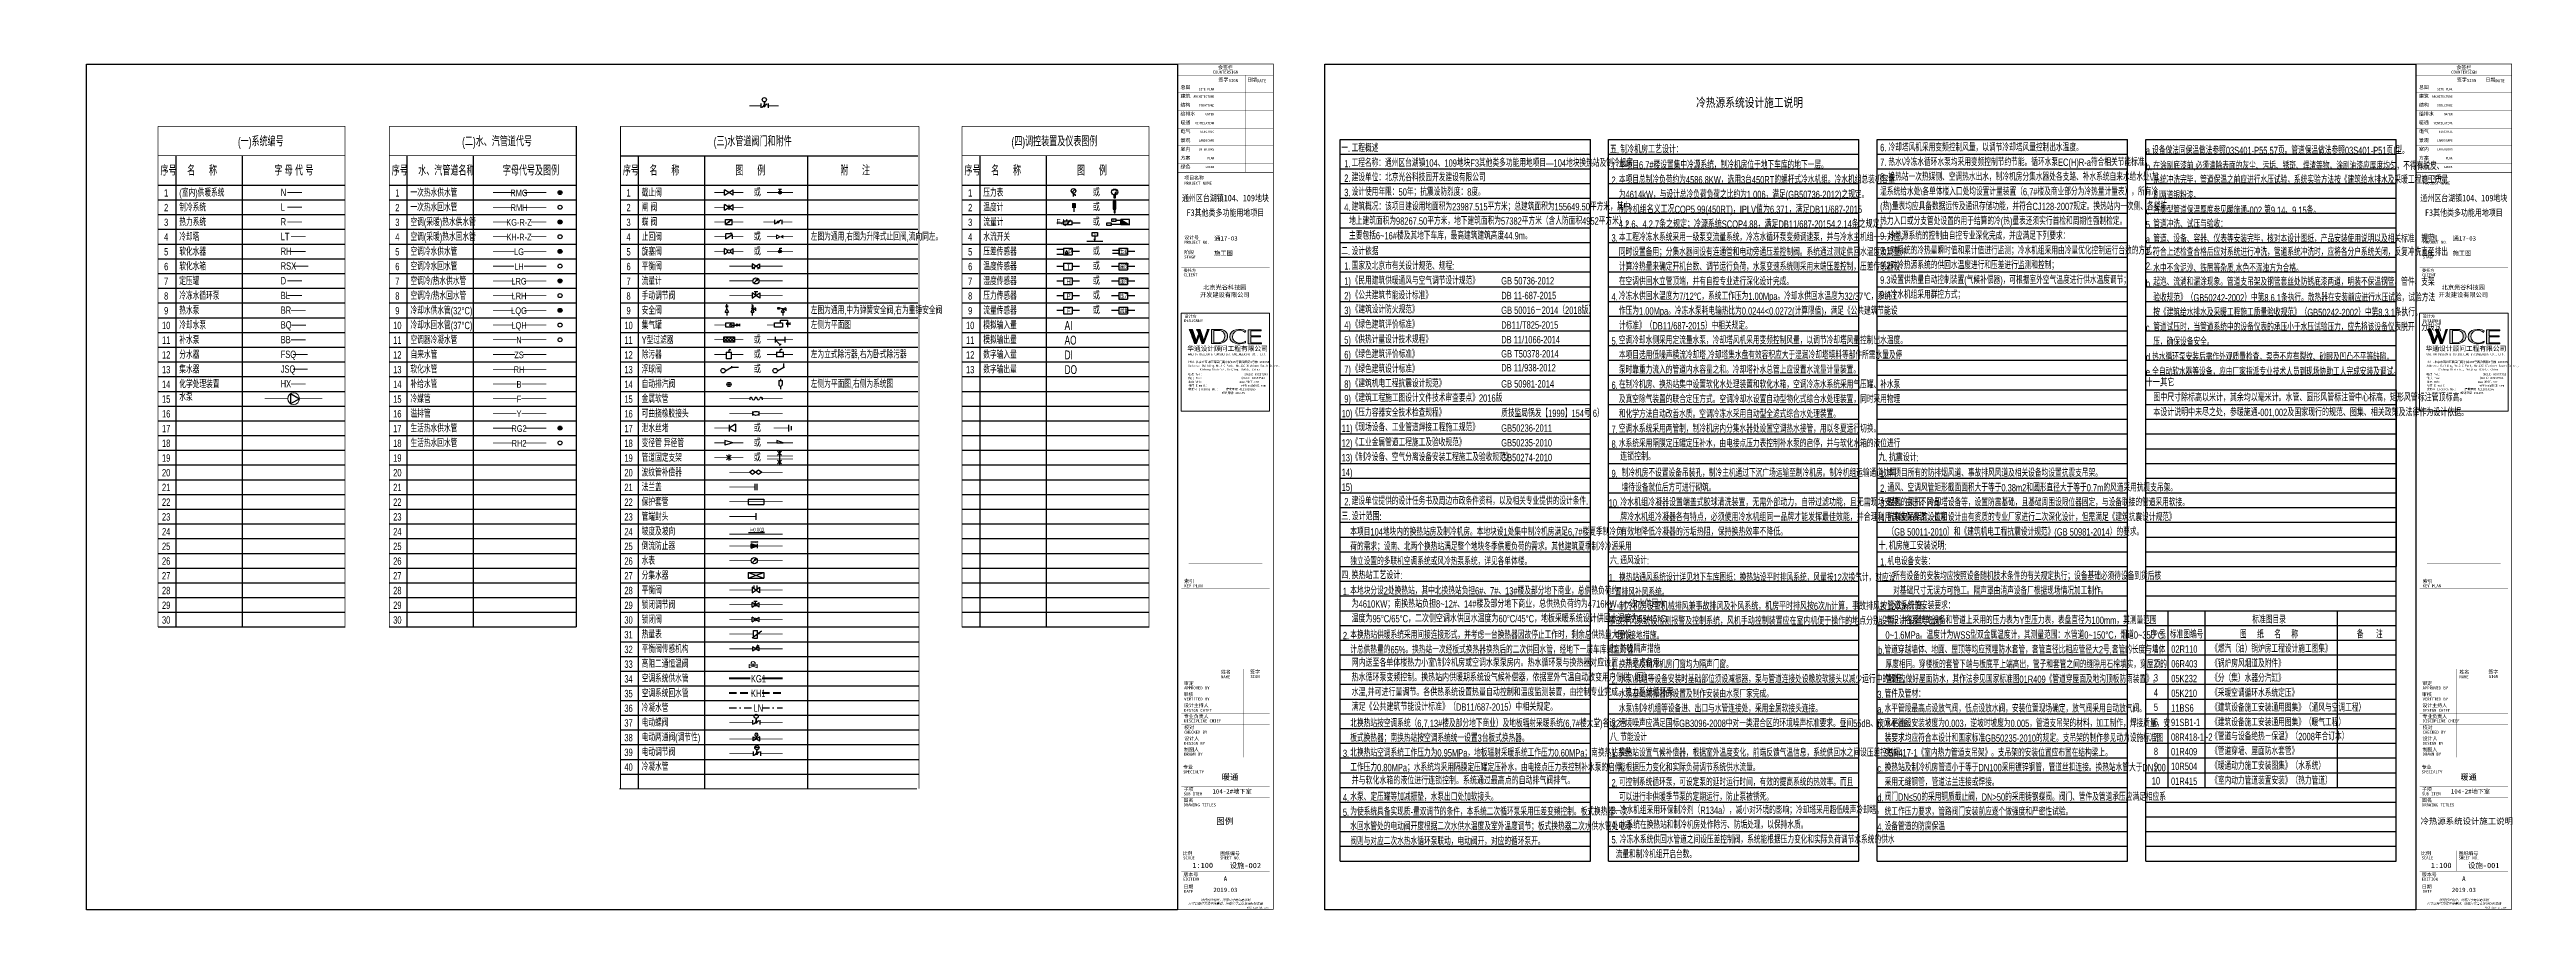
# Model space of a CAD drawing. Extents: x -253824 to 107923, y -224968 to 180578.
# Drawn here: x -163794 to 4411, y 121173 to 180578 of the extents above; entities that cross this region are included whole.
import ezdxf
from ezdxf.enums import TextEntityAlignment as Align

# ---------------------------------------------------------------- set-up
doc = ezdxf.new("R2010")
doc.units = 0
doc.header["$LTSCALE"] = 1000
doc.header["$MEASUREMENT"] = 0
for name, pattern in [('DASHDOT', [1, 0.5, -0.25, 0, -0.25]), ('DASHED', [0.75, 0.5, -0.25]), ('虚线A', [1, 0.85, -0.15])]:
    doc.linetypes.add(name, pattern=pattern)
doc.layers.get('0').update_dxf_attribs({"linetype": 'CONTINUOUS'})
doc.layers.get('Defpoints').update_dxf_attribs({"linetype": 'CONTINUOUS'})
for name, color, linetype in [('$0$PUB_TEXT', 7, 'CONTINUOUS'), ('252', 8, 'CONTINUOUS'), ('AC_SB', 4, 'CONTINUOUS'), ('ACS_COM', 7, 'CONTINUOUS'), ('ACS_COM_BZ', 3, 'CONTINUOUS'), ('ACS_KT_FM', 3, 'CONTINUOUS'), ('ACS_KT_FM_E', 3, 'CONTINUOUS'), ('ACS_阀门', 2, 'CONTINUOUS'), ('HAVC', 1, 'CONTINUOUS'), ('HEAT', 3, 'CONTINUOUS'), ('TEXT', 7, 'CONTINUOUS'), ('字', 7, 'CONTINUOUS'), ('建筑图名', 5, 'CONTINUOUS'), ('文字', 7, 'CONTINUOUS'), ('阀门', 2, 'CONTINUOUS')]:
    doc.layers.add(name, color=color, linetype=linetype)
for name, color, linetype, lineweight in [('6', 7, 'CONTINUOUS', 15), ('AC_CN_TXT', 40, 'CONTINUOUS', 18), ('ACS_CN_RG', 3, 'CONTINUOUS', 50), ('ACS_CN_RH', 2, 'DASHED', 50), ('ACS_DLJ_LNSG', 6, 'DASHDOT', 20), ('HDWG', 7, 'CONTINUOUS', 15), ('HZ', 7, 'CONTINUOUS', 18)]:
    doc.layers.add(name, color=color, linetype=linetype, lineweight=lineweight)
doc.styles.add('$0$华文细黑', font='STXIHEI.TTF', dxfattribs={"height": 10})
doc.styles.add('HZ', font='ros.shx', dxfattribs={"width": 0.7, "height": 5, "bigfont": 'hztxt.shx'})
doc.styles.add('HZXY', font='txt.shx', dxfattribs={"bigfont": 'hztxt.shx'})
doc.styles.get("Standard").update_dxf_attribs({"font": 'ros.shx', "width": 0.75, "bigfont": 'jd.shx'})
doc.styles.add('ZH', font='ros.shx', dxfattribs={"width": 0.7, "bigfont": 'jd.shx'})
doc.styles.add('华文细黑', font='STXIHEI.TTF', dxfattribs={"height": 10})
doc.styles.add('图签信息$0$hwxh', font='STXIHEI.TTF')
doc.styles.add('图签信息$0$华文细黑', font='STXIHEI.TTF', dxfattribs={"height": 10})

msp = doc.modelspace()

# ---------------------------------------------------------------- texts
at = {"layer": '$0$PUB_TEXT', "style": '$0$华文细黑'}
for s, height, p in [('图例', 407.8, (-84553, 127981)), ('冷热源系统设计施工说明', 407.75, (-2782, 127981))]:
    msp.add_text(s, height=height, dxfattribs=at).set_placement(p)
at = {"width": 0.7}
for s, height, p in [('(三)水管道阀门和附件', 600, (-116046, 174016)), ('2', 500, (-124474, 169596)), ('1', 500, (-124474, 170596)), ('3', 500, (-124474, 168596)), ('4', 500, (-124474, 167596)), ('5', 500, (-124474, 166596)), ('6', 500, (-124474, 165596)), ('7', 500, (-124474, 164596)), ('8', 500, (-124474, 163596)), ('10', 500, (-124474, 161596)), ('9', 500, (-124474, 162596)), ('11', 500, (-124474, 160596)), ('12', 500, (-124474, 159596)), ('13', 500, (-124474, 158596)), ('14', 500, (-124474, 157596)), ('15', 500, (-124474, 156596)), ('16', 500, (-124474, 155596)), ('17', 500, (-124474, 154596)), ('18', 500, (-124474, 153596)), ('19', 500, (-124474, 152596)), ('20', 500, (-124474, 151596)), ('21', 500, (-124474, 150596)), ('22', 500, (-124474, 149596)), ('23', 500, (-124474, 148596)), ('24', 500, (-124474, 147596)), ('25', 500, (-124474, 146596)), ('26', 500, (-124474, 145596)), ('27', 500, (-124474, 144596)), ('28', 500, (-124474, 143596)), ('29', 500, (-124474, 142596)), ('30', 500, (-124474, 141596)), ('31', 500, (-124474, 140596)), ('32', 500, (-124474, 139596)), ('33', 500, (-124474, 138597)), ('34', 500, (-124474, 137599)), ('35', 500, (-124474, 136600)), ('36', 500, (-124474, 135602)), ('37', 500, (-124474, 134604)), ('38', 500, (-124474, 133605)), ('39', 500, (-124474, 132607)), ('40', 500, (-124474, 131609))]:
    msp.add_text(s, height=height, dxfattribs=at).set_placement(p, align=Align.CENTER)
for s, height, p in [('序号', 600, (-124859, 172034)), ('名      称', 600, (-123048, 172034)), ('图      例', 600, (-117217, 172034)), ('附      注', 600, (-110103, 172034)), ('截止阀', 500, (-123583, 170596)), ('闸 阀', 500, (-123583, 169596)), ('蝶 阀', 500, (-123583, 168596)), ('旋塞阀', 500, (-123583, 166596)), ('止回阀', 500, (-123583, 167596)), ('流量计', 500, (-123583, 164597)), ('平衡阀', 500, (-123583, 165596)), ('手动调节阀', 500, (-123583, 163597)), ('集气罐', 500, (-123583, 161597)), ('安全阀', 500, (-123583, 162597)), ('Y型过滤器', 500, (-123583, 160597)), ('除污器', 500, (-123583, 159597)), ('浮球阀', 500, (-123583, 158597)), ('自动排汽阀', 500, (-123583, 157597)), ('水泵', 500, (-154983, 156729)), ('金属软管', 500, (-123583, 156597)), ('泄水丝堵', 500, (-123583, 154597)), ('可曲挠橡胶接头', 500, (-123583, 155597)), ('管道固定支架', 500, (-123583, 152597)), ('变径管 异径管', 500, (-123583, 153597)), ('波纹管补偿器', 500, (-123583, 151597)), ('保护套管', 500, (-123583, 149597)), ('法兰盖', 500, (-123583, 150597)), ('坡度及坡向', 500, (-123583, 147597)), ('管端封头', 500, (-123583, 148597)), ('倒流防止器', 500, (-123583, 146599)), ('水表', 500, (-123583, 145600)), ('分集水器', 500, (-123583, 144602)), ('锁闭调节阀', 500, (-123583, 142604)), ('平衡阀', 500, (-123583, 143602)), ('锁闭阀', 500, (-123583, 141605)), ('热量表', 500, (-123583, 140607)), ('平衡阀传感机构', 500, (-123583, 139609)), ('高阻二通恒温阀', 500, (-123583, 138609)), ('空调系统供水管', 500, (-123583, 137610)), ('KG1', 500, (-116161, 137610)), ('空调系统回水管', 500, (-123583, 136612)), ('KH1', 500, (-116161, 136612)), ('冷凝水管', 500, (-123583, 135613)), ('电动蝶阀', 500, (-123583, 134615)), ('LN', 500, (-115984, 135613)), ('电动两通阀(调节性)', 500, (-123583, 133617)), ('电动调节阀', 500, (-123583, 132618)), ('冷凝水管', 500, (-123583, 131620))]:
    msp.add_text(s, height=height, dxfattribs=at).set_placement(p)
at = {"char_height": 500, "attachment_point": 1}
for insert in [(-115975, 171112), (-115975, 168112), (-115975, 167112), (-115975, 161113), (-115975, 160113), (-115975, 159113), (-115975, 155113), (-115975, 154113), (-115975, 153113)]:
    msp.add_mtext('或', dxfattribs=dict(at, insert=insert))
at = {"layer": 'ACS_COM', "width": 0.7}
for s, height, p in [('左图为通用,右图为升降式止回阀,流向同左。', 500, (-112100, 167615)), ('压差', 350, (-91148, 166681)), ('温度', 350, (-91131, 165681)), ('湿度', 350, (-91131, 164681)), ('左图为通用,中为弹簧安全阀,右为重锤安全阀', 500, (-112100, 162616)), ('压力', 350, (-91131, 163681)), ('左侧为平面图', 500, (-112100, 161616)), ('流量', 350, (-91131, 162681)), ('左为立式除污器,右为卧式除污器', 500, (-112100, 159616)), ('左侧为平面图,右侧为系统图', 500, (-112100, 157616))]:
    msp.add_text(s, height=height, dxfattribs=at).set_placement(p)
at = {"layer": 'ACS_COM_BZ', "width": 0.7}
for s, height, p in [('(一)系统编号', 600, (-149445, 174016)), ('(二)水、汽管道代号', 600, (-133402, 174016)), ('(四)调控装置及仪表图例', 600, (-95548, 174016)), ('2', 500, (-155874, 169596)), ('1', 500, (-155874, 170596)), ('2', 500, (-140174, 169596)), ('1', 500, (-140174, 170596)), ('2', 500, (-101274, 169596)), ('1', 500, (-101274, 170596)), ('3', 500, (-155874, 168596)), ('3', 500, (-140174, 168596)), ('3', 500, (-101274, 168596)), ('4', 500, (-155874, 167596)), ('5', 500, (-155874, 166596)), ('4', 500, (-140174, 167596)), ('5', 500, (-140174, 166596)), ('4', 500, (-101274, 167596)), ('5', 500, (-101274, 166596)), ('6', 500, (-155874, 165596)), ('7', 500, (-155874, 164596)), ('6', 500, (-140174, 165596)), ('7', 500, (-140174, 164596)), ('6', 500, (-101274, 165596)), ('7', 500, (-101274, 164596)), ('8', 500, (-155874, 163596)), ('8', 500, (-140174, 163596)), ('8', 500, (-101274, 163596)), ('10', 500, (-155874, 161596)), ('9', 500, (-155874, 162596)), ('10', 500, (-140174, 161596)), ('9', 500, (-140174, 162596)), ('10', 500, (-101274, 161596)), ('9', 500, (-101274, 162596)), ('11', 500, (-155874, 160596)), ('12', 500, (-155874, 159596)), ('11', 500, (-140174, 160596)), ('12', 500, (-140174, 159596)), ('11', 500, (-101274, 160596)), ('12', 500, (-101274, 159596)), ('13', 500, (-155874, 158596)), ('13', 500, (-140174, 158596)), ('13', 500, (-101274, 158596)), ('14', 500, (-155874, 157596)), ('15', 500, (-155874, 156596)), ('14', 500, (-140174, 157596)), ('15', 500, (-140174, 156596)), ('16', 500, (-155874, 155596)), ('17', 500, (-155874, 154596)), ('16', 500, (-140174, 155596)), ('17', 500, (-140174, 154596)), ('18', 500, (-155874, 153596)), ('19', 500, (-155874, 152596)), ('18', 500, (-140174, 153596)), ('19', 500, (-140174, 152596)), ('20', 500, (-155874, 151596)), ('20', 500, (-140174, 151596)), ('21', 500, (-155874, 150596)), ('22', 500, (-155874, 149596)), ('21', 500, (-140174, 150596)), ('22', 500, (-140174, 149596)), ('23', 500, (-155874, 148596)), ('24', 500, (-155874, 147596)), ('23', 500, (-140174, 148596)), ('24', 500, (-140174, 147596)), ('25', 500, (-155874, 146596)), ('25', 500, (-140174, 146596)), ('26', 500, (-155874, 145596)), ('27', 500, (-155874, 144596)), ('26', 500, (-140174, 145596)), ('27', 500, (-140174, 144596)), ('28', 500, (-155874, 143596)), ('29', 500, (-155874, 142596)), ('28', 500, (-140174, 143596)), ('29', 500, (-140174, 142596)), ('30', 500, (-155874, 141596)), ('30', 500, (-140174, 141596))]:
    msp.add_text(s, height=height, dxfattribs=at).set_placement(p, align=Align.CENTER)
at = {"layer": 'ACS_COM_BZ'}
for s, height, width, p in [('序号', 600, 0.7, (-156259, 172034)), ('名      称', 600, 0.7, (-154448, 172034)), ('字 母 代 号', 600, 0.7, (-148529, 172034)), ('序号', 600, 0.7, (-140559, 172034)), ('水、汽管道名称', 600, 0.7, (-138756, 172034)), ('字母代号及图例', 600, 0.7, (-133011, 172034)), ('序号', 600, 0.7, (-101659, 172034)), ('名      称', 600, 0.7, (-99848, 172034)), ('图      例', 600, 0.7, (-94017, 172034)), ('制冷系统', 500, 0.7, (-154983, 169596)), ('(室内)供暖系统', 500, 0.7, (-154983, 170596)), ('N', 500, 0.7, (-148095, 170634)), ('L', 500, 0.7, (-148095, 169634)), ('一次热水供水管', 500, 0.7, (-139283, 170596)), ('一次热水回水管', 500, 0.7, (-139283, 169596)), ('压力表', 500, 0.7, (-100383, 170596)), ('温度计', 500, 0.7, (-100383, 169596)), ('热力系统', 500, 0.7, (-154983, 168596)), ('R', 500, 0.7, (-148095, 168634)), ('空调(采暖)热水供水管', 500, 0.7, (-139283, 168596)), ('流量计', 500, 0.7, (-100383, 168596)), ('F.M.', 350, 0.75, (-95406, 168717)), ('T2', 200, 0.7, (-91941, 168622)), ('T1', 200, 0.7, (-91609, 168884)), ('冷却塔', 500, 0.7, (-154983, 167596)), ('软化水器', 500, 0.7, (-154983, 166596)), ('LT', 500, 0.7, (-148095, 167634)), ('RH', 500, 0.7, (-148095, 166634)), ('空调(采暖)热水回水管', 500, 0.7, (-139283, 167596)), ('空调冷水供水管', 500, 0.7, (-139283, 166596)), ('压差传感器', 500, 0.7, (-100383, 166596)), ('水流开关', 500, 0.7, (-100383, 167596)), ('P', 350, 0.7, (-94611, 166663)), ('F', 250, 0.7, (-92853, 167901)), ('定压罐', 500, 0.7, (-154983, 164596)), ('软化水箱', 500, 0.7, (-154983, 165596)), ('RSX', 500, 0.7, (-148095, 165634)), ('D', 500, 0.7, (-148095, 164634)), ('空调冷水回水管', 500, 0.7, (-139283, 165596)), ('空调冷/热水供水管', 500, 0.7, (-139283, 164596)), ('温度传感器', 500, 0.7, (-100383, 165596)), ('湿度传感器', 500, 0.7, (-100383, 164596)), ('H', 350, 0.7, (-94741, 164658)), ('T', 350, 0.7, (-94715, 165653)), ('冷冻水循环泵', 500, 0.7, (-154983, 163596)), ('BL', 500, 0.7, (-148095, 163634)), ('空调冷/热水回水管', 500, 0.7, (-139283, 163596)), ('压力传感器', 500, 0.7, (-100383, 163596)), ('P', 350, 0.7, (-94728, 163658)), ('冷却水泵', 500, 0.7, (-154983, 161596)), ('热水泵', 500, 0.7, (-154983, 162596)), ('BR', 500, 0.7, (-148095, 162634)), ('BQ', 500, 0.7, (-148095, 161634)), ('冷却水供水管(32%%dC)', 500, 0.7, (-139283, 162596)), ('冷却水回水管(37%%dC)', 500, 0.7, (-139283, 161596)), ('模拟输入量', 500, 0.7, (-100383, 161596)), ('流量传感器', 500, 0.7, (-100383, 162596)), ('AI', 600, 0.7, (-94862, 161546)), ('F', 350, 0.7, (-94715, 162660)), ('补水泵', 500, 0.7, (-154983, 160596)), ('分水器', 500, 0.7, (-154983, 159596)), ('BB', 500, 0.7, (-148095, 160634)), ('FSQ', 500, 0.7, (-148095, 159634)), ('空调器冷凝水管', 500, 0.7, (-139283, 160596)), ('自来水管', 500, 0.7, (-139283, 159596)), ('模拟输出量', 500, 0.7, (-100383, 160596)), ('数字输入量', 500, 0.7, (-100383, 159596)), ('AO', 600, 0.7, (-94862, 160546)), ('DI', 600, 0.7, (-94862, 159546)), ('集水器', 500, 0.7, (-154983, 158596)), ('化学处理装置', 500, 0.7, (-154983, 157596)), ('JSQ', 500, 0.7, (-148095, 158634)), ('HX', 500, 0.7, (-148095, 157634)), ('补给水管', 500, 0.7, (-139283, 157596)), ('软化水管', 500, 0.7, (-139283, 158596)), ('数字输出量', 500, 0.7, (-100383, 158596)), ('DO', 600, 0.7, (-94862, 158546)), ('冷媒管', 500, 0.7, (-139283, 156596)), ('溢排管', 500, 0.7, (-139283, 155596)), ('生活热水供水管', 500, 0.7, (-139283, 154596)), ('生活热水回水管', 500, 0.7, (-139283, 153596))]:
    msp.add_text(s, height=height, dxfattribs=dict(at, width=width)).set_placement(p)
at = {"layer": 'ACS_COM_BZ', "color": 1, "width": 0.7}
for s, p in [('RMG', (-131911, 170622)), ('RMH', (-131911, 169622)), ('KG-R-Z', (-131911, 168622)), ('KH-R-Z', (-131911, 167622)), ('LG', (-131911, 166622)), ('LRG', (-131911, 164622)), ('LH', (-131911, 165622)), ('LRH', (-131911, 163622)), ('LQG', (-131911, 162622)), ('LQH', (-131911, 161622)), ('ZS', (-131911, 159622)), ('N', (-131911, 160622)), ('RH', (-131911, 158622)), ('B', (-131911, 157622)), ('F', (-131911, 156622)), ('RG2', (-131911, 154622)), ('Y', (-131911, 155622)), ('RH2', (-131911, 153622))]:
    msp.add_text(s, height=450, dxfattribs=at).set_placement(p, align=Align.CENTER)
at = {"layer": 'ACS_COM_BZ', "char_height": 500, "attachment_point": 1}
for insert in [(-92952, 171112), (-92952, 170112), (-92952, 169112), (-92952, 167112), (-92952, 166112), (-92952, 165112), (-92952, 164112), (-92952, 163112)]:
    msp.add_mtext('或', dxfattribs=dict(at, insert=insert))
at = {"layer": 'HZ', "width": 0.7}
msp.add_text('i=0.003', height=250, dxfattribs=at).set_placement((-116239, 147855))
at = {"layer": 'TEXT', "style": 'HZXY'}
msp.add_text('冷热源系统设计施工说明', height=600, dxfattribs=at).set_placement((-51975, 176621))
at = {"layer": '字', "style": '华文细黑'}
for s, height, p in [('104-2#地下室', 300, (-84823, 130057)), ('104-2#地下室', 300, (-723, 130057)), ('1:100', 360, (-86187, 125006)), ('设施-002', 360, (-83656, 124998)), ('1:100', 360, (-2087, 125006)), ('设施-001', 360, (444, 124998))]:
    msp.add_text(s, height=height, dxfattribs=at).set_placement(p)
at = {"layer": '建筑图名', "style": '华文细黑'}
for p in [(-84185, 130990), (-85, 130990)]:
    msp.add_text('暖通', height=400, dxfattribs=at).set_placement(p)
at = {"layer": '文字', "width": 0.7}
for s, style, p in [('一.', 'ZH', (-76068, 173628, 0)), ('工程概述', 'ZH', (-75370, 173628, 0)), ('五.', 'HZ', (-57827, 173542, 0)), ('制冷机房工艺设计：', 'HZ', (-57129, 173542, 0)), ('6. 冷却塔风机采用变频控制风量，以调节冷却塔风量控制出水温度。', 'ZH', (-39481, 173676, 0)), ('a.设备做法同保温做法参照03S401-P55,57页。管道保温做法参照03S401-P51页I型。', 'ZH', (-21434, 173478, 0)), ('2.', 'HZ', (-75870, 171595, 72)), ('1.', 'HZ', (-75870, 172585, 72)), ('工程名称：通州区台湖镇104、109地块F3其他类多功能用地项目—104地块换热站及制冷机房', 'ZH', (-75379, 172621, 0)), ('建设单位：北京光谷科技园开发建设有限公司', 'ZH', (-75370, 171640, 0)), ('2.', 'ZH', (-57722, 171454, 0)), ('1.', 'ZH', (-57722, 172454, 0)), ('本项目6,7#楼设置集中冷源系统，制冷机房位于地下车库的地下一层。', 'ZH', (-57221, 172489, -72)), ('本项目总制冷负荷约为4586.8KW，选用3台450RT的螺杆式冷水机组。冷水机组总装机容量', 'ZH', (-57221, 171489, -72)), ('7. 热水\\冷冻水循环水泵均采用变频控制节约节能。循环水泵EC(H)R-a符合相关节能标准。', 'ZH', (-39481, 172676, 0)), ('b.', 'ZH', (-21434, 172381, 0)), ('在涂刷底漆前,必须清除表面的灰尘、污垢、锈斑、焊渣等物。涂刷油漆应厚度均匀，不得有脱皮、', 'ZH', (-20933, 172417, -72)), ('系统冲洗完毕，管道保温之前应进行水压试验，系统实验方法按《建筑给水排水及采暖工程施工质量', 'ZH', (-20933, 171478, -72)), ('4.', 'HZ', (-75870, 169620, 72)), ('3.', 'HZ', (-75870, 170620, 72)), ('建筑概况：该项目建设用地面积为23987.515平方米；总建筑面积为155649.50平方米，其中', 'ZH', (-75370, 169659, 0)), ('设计使用年限：50年；抗震设防烈度：8度。', 'ZH', (-75370, 170659, 0)), ('制冷机组名义工况COP5.99(450RT)，IPLV值为6.371，满足DB11/687-2015', 'HZ', (-57221, 169478, 0)), ('为4614kW，与设计总冷负荷负荷之比约为1.006，满足(GB50736-2012)之规定。', 'ZH', (-57221, 170489, -72)), ('刷两道银粉漆。 ', 'ZH', (-20933, 170417, -72)), ('各类型管道保温厚度参见暖施通-002 第9.14、9.15条。', 'ZH', (-20933, 169417, -72)), ('地上建筑面积为98267.50平方米，地下建筑面积为57382平方米（含人防面积4952平方米）。', 'ZH', (-75541, 168686, 0)), ('主要包括6~16#楼及其地下车库，最高建筑建筑高度44.9m。', 'ZH', (-75541, 167686, 0)), ('4.2.6、4.2.7条之规定；冷源系统SCOP4.88，满足DB11/687-20154.2.14条之规定。', 'HZ', (-57221, 168478, 0)), ('5.', 'ZH', (-21434, 168443, 0)), ('c.', 'ZH', (-21434, 169381, 0)), ('管道冲洗、试压与验收：', 'ZH', (-20933, 168478, -72)), ('二.', 'ZH', (-76068, 166628, 0)), ('设计依据', 'ZH', (-75370, 166628, 0)), ('3.', 'ZH', (-57722, 167540, 0)), ('本工程冷冻水系统采用一级泵变流量系统，冷冻水循环泵变频调速泵，并与冷水主机组一一对应，', 'ZH', (-57221, 167576, -72)), ('同时设置备用；分集水器间设有连通管和电动旁通压差控制阀。系统通过测定供回水温度及流量并', 'ZH', (-57221, 166576, -72)), ('a.', 'ZH', (-21434, 167443, 0)), ('1.', 'HZ', (-21434, 166631, 0)), ('符合上述检查合格后应对系统进行冲洗，管道系统冲洗时，应将各分户系统关闭，反复冲洗直至排出', 'ZH', (-20933, 166574, 0)), ('管道、设备、容器、仪表等安装完毕，核对本设计图纸，产品安装使用说明以及相关标准、规范，', 'ZH', (-20933, 167478, -72)), ('1.', 'ZH', (-75870, 165636, 72)), ('1)', 'ZH', (-75870, 164615, 72)), ('国家及北京市有关设计规范、规程:', 'ZH', (-75370, 165628, 0)), ('《民用建筑供暖通风与空气调节设计规范》       ', 'ZH', (-75370, 164629, 0)), ('GB 50736-2012', 'ZH', (-65211, 164628, 0)), ('在空调供回水立管顶端，并有自控专业进行深化设计完成。', 'ZH', (-57221, 164576, -72)), ('计算冷热量来确定开机台数、调节运行负荷，水泵变速系统则采用末端压差控制，压差传感器设', 'ZH', (-57221, 165576, -72)), ('2.', 'HZ', (-21434, 165631, 0)), ('b.', 'ZH', (-21434, 164443, 0)), ('起泡、流淌和漏涂现象。管道支吊架及钢管套丝处防锈底漆两道，明装不保温钢管、管件、支架 ', 'ZH', (-20933, 164547, 0)), ('水中不含泥沙、铁屑等杂质,水色不浑浊方为合格。', 'ZH', (-20933, 165478, -72)), ('2)', 'ZH', (-75870, 163615, 72)), ('《公共建筑节能设计标准》', 'ZH', (-75370, 163629, 0)), ('《建筑设计防火规范》', 'ZH', (-75370, 162668, 0)), ('DB 11-687-2015', 'ZH', (-65211, 163628, 0)), ('4.', 'ZH', (-57722, 163540, 0)), ('冷冻水供回水温度为7/12℃，系统工作压为1.00Mpa。冷却水供回水温度为32/37℃，系统工', 'ZH', (-57221, 163576, -72)), ('验收规范》（GB50242-2002）中第8.6.1条执行。散热器在安装前应进行水压试验，试验方法', 'ZH', (-20933, 163478, -72)), ('4)', 'ZH', (-75870, 161615, 72)), ('3)', 'ZH', (-75870, 162615, 72)), ('DB11/T825-2015', 'ZH', (-65211, 161628, 0)), ('作压为1.00Mpa。冷冻水泵耗电输热比为0.0244<0.0272(计算限值)，满足《公共建筑节能设', 'ZH', (-57221, 162576, -72)), ('计标准》（DB11/687-2015）中相关规定。 ', 'ZH', (-57221, 161576, -72)), ('c.', 'ZH', (-21434, 161443, 0)), ('按《建筑给水排水及采暖工程施工质量验收规范》（GB50242-2002）中第8.3.1条执行。', 'ZH', (-20933, 162478, -72)), ('管道试压时，当管道系统中的设备仪表的承压小于水压试验压力，应先将该设备仪表脱开，分段试', 'ZH', (-20933, 161478, -72)), ('5)', 'ZH', (-75870, 160615, 72)), ('6)', 'ZH', (-75870, 159615, 72)), ('《供热计量设计技术规程》', 'ZH', (-75370, 160629, 0)), ('《绿色建筑评价标准》', 'ZH', (-75370, 159632, 0)), ('GB T50378-2014', 'ZH', (-65211, 159671, 0)), ('DB 11/1066-2014', 'ZH', (-65211, 160628, 0)), ('5.', 'ZH', (-57722, 160540, 0)), ('本项目选用低噪声横流冷却塔,冷却塔集水盘有效容积应大于湿润冷却塔填料等部件所需水量及停', 'ZH', (-57221, 159576, -72)), ('空调冷却水侧采用定流量水泵，冷却塔风机采用变频控制风量，以调节冷却塔风量控制出水温度。', 'ZH', (-57221, 160576, -72)), ('d.热水循环泵安装后需作外观质量检查，泵壳不应有裂纹、砂眼及凹凸不平等缺陷。', 'ZH', (-21434, 159443, 0)), ('压，确保设备安全。', 'ZH', (-20933, 160478, -72)), ('8)', 'ZH', (-75870, 157615, 72)), ('7)', 'ZH', (-75870, 158615, 72)), ('《绿色建筑设计标准》', 'ZH', (-75370, 158632, 0)), ('《建筑机电工程抗震设计规范》', 'ZH', (-75370, 157645, 0)), ('GB 50981-2014', 'ZH', (-65211, 157628, 0)), ('DB 11/938-2012', 'ZH', (-65211, 158725, 0)), ('在制冷机房、换热站集中设置软化水处理装置和软化水箱，空调冷冻水系统采用气压罐、补水泵', 'ZH', (-57221, 157576, -72)), ('泵时靠重力流入的管道内水容量之和。冷却塔补水总管上应设置水流量计量装置。', 'ZH', (-57221, 158576, -72)), ('十一.', 'HZ', (-21434, 157718, 0)), ('e.全自动软水器等设备，应由厂家指派专业技术人员到现场协助工人完成安装及调试。', 'ZH', (-21434, 158443, 0)), ('其它', 'HZ', (-20445, 157718, -72)), ('9)', 'ZH', (-75870, 156615, 72)), ('《建筑工程施工图设计文件技术审查要点》2016版', 'ZH', (-75370, 156661, 0)), ('6.', 'ZH', (-57722, 157540, 0)), ('及真空除气装置的联合定压方式。空调冷却水设置自动型物化式综合水处理装置，同时采用物理', 'ZH', (-57221, 156576, -72)), ('图中尺寸除标高以米计，其余均以毫米计。水管、圆形风管标注管中心标高，矩形风管标注管顶标高。', 'HZ', (-20927, 156691, -72)), ('10)', 'ZH', (-76049, 155615, 72)), ('11)', 'ZH', (-76049, 154615, 72)), ('《压力容器安全技术检查规程》', 'ZH', (-75370, 155668, 0)), ('质技监局锅发【1999】154号 6）', 'ZH', (-65211, 155628, 0)), ('GB50236-2011', 'ZH', (-65211, 154628, 0)), ('7.', 'ZH', (-57722, 154540, 0)), ('和化学方法自动改善水质。空调冷冻水采用自动型全滤式综合水处理装置。', 'ZH', (-57221, 155576, -72)), ('空调水系统采用两管制，制冷机房内分集水器处设置空调热水接管，用以冬夏运行切换。', 'ZH', (-57221, 154576, -72)), ('本设计说明中未尽之处，参暖施通-001,002及国家现行的规范、图集、相关政策及法律作为设计依据。', 'HZ', (-20927, 155691, -72)), ('12)', 'ZH', (-76049, 153615, 72)), ('13)', 'ZH', (-76049, 152615, 72)), ('GB50235-2010', 'ZH', (-65211, 153628, 0)), ('8.', 'ZH', (-57722, 153540, 0)), ('水系统采用隔膜定压罐定压补水，由电接点压力表控制补水泵的启停，并与软化水箱的液位进行', 'ZH', (-57221, 153576, -72)), ('连锁控制。', 'HZ', (-57129, 152687, 0)), ('九.', 'HZ', (-39586, 152628, 0)), ('抗震设计:', 'HZ', (-38888, 152628, 0)), ('14)', 'ZH', (-76049, 151615, 72)), ('9.', 'ZH', (-57722, 151540, 0)), ('制冷机房不设置设备吊装孔，制冷主机通过下沉广场运输至制冷机房。制冷机组运输通道处隔', 'ZH', (-57033, 151576, -72)), ('1.', 'ZH', (-39481, 151540, 0)), ('本项目所有的防排烟风道、事故排风风道及相关设备均设置抗震支吊架。', 'ZH', (-38980, 151576, -72)), ('15)', 'ZH', (-76049, 150615, 72)), ('2.', 'ZH', (-75867, 149632, 72)), ('建设单位提供的设计任务书及周边市政条件资料，以及相关专业提供的设计条件.', 'ZH', (-75370, 149670, 0)), ('10.', 'ZH', (-57916, 149540, 0)), ('冷水机组冷凝器设置端盖式胶球清洗装置，无需外部动力，自带过滤功能，且无需现场安装。由于不同品', 'HZ', (-57129, 149576, 0)), ('墙待设备就位后方可进行砌筑。', 'ZH', (-57033, 150576, -72)), ('3.', 'ZH', (-39481, 149540, 0)), ('2.', 'ZH', (-39481, 150540, 0)), ('屋面的风机、冷却塔设备等，设置防震基础，且基础周围设限位器固定，与设备联接的管道采用软接。', 'ZH', (-38980, 149576, -72)), ('通风、空调风管矩形截面面积大于等于0.38m2和圆形直径大于等于0.7m的风道采用抗震支吊架。', 'ZH', (-38980, 150576, -72)), ('三.', 'HZ', (-76068, 148628, 0)), ('本项目104地块内的换热站房及制冷机房。本地块设1处集中制冷机房满足6,7#楼夏季制冷负', 'ZH', (-75462, 147576, -72)), ('设计范围: ', 'HZ', (-75370, 148628, 0)), ('牌冷水机组冷凝器各有特点，必须使用冷水机组同一品牌才能发挥最佳效能，并合理利用其维保资源，长期', 'HZ', (-57129, 148576, 0)), ('有效地降低冷凝器的污垢热阻，保持换热效率不降低。', 'HZ', (-57129, 147576, 0)), ('4.', 'ZH', (-39481, 148540, 0)), ('抗震支吊架的设置和设计由有资质的专业厂家进行二次深化设计，但需满足《建筑抗震设计规范》', 'ZH', (-38980, 148576, -72)), ('（GB 50011-2010）和《建筑机电工程抗震设计规范》(GB 50981-2014）的要求。', 'ZH', (-38980, 147576, -72)), ('荷的需求；设南、北两个换热站满足整个地块冬季供暖负荷的需求。其他建筑夏季制冷冷源采用', 'ZH', (-75462, 146576, -72)), ('十.', 'HZ', (-39586, 146628, 0)), ('机房施工安装说明:', 'HZ', (-38888, 146628, 0)), ('四.', 'HZ', (-76068, 144628, 0)), ('独立设置的多联机空调系统或风冷热泵系统，详见各单体楼。', 'ZH', (-75462, 145576, -72)), ('换热站工艺设计:', 'HZ', (-75370, 144628, 0)), ('1.  换热站通风系统设计详见地下车库图纸；换热站设平时排风系统，风量按12次换气计，对应设', 'ZH', (-57916, 144478, 0)), ('六.', 'HZ', (-57827, 145628, 0)), ('通风设计:', 'ZH', (-57129, 145628, 0)), ('1.', 'ZH', (-39481, 145540, 0)), ('机电设备安装：', 'ZH', (-38980, 145576, -72)), ('所有设备的安装均应按照设备随机技术条件的有关规定执行；设备基础必须待设备到货后核', 'ZH', (-38597, 144576, 0)), ('1.', 'ZH', (-75963, 143540, 0)), ('本地块分设2处换热站，其中北换热站负担6#、7#、13#楼及部分地下商业，总供热负荷约', 'ZH', (-75462, 143576, -72)), ('为4610KW；南换热站负担8~12#、14#楼及部分地下商业，总供热负荷约为4716KW。一次水供回水', 'HZ', (-75370, 142687, 0)), ('2.  制冷机房设置机械排风兼事故排风及补风系统，机房平时排风按6次/h计算，事故排风按12次/h计算，', 'HZ', (-57916, 142528, 0)), ('   置排风补风系统。', 'ZH', (-57916, 143478, 0)), ('2.', 'ZH', (-39481, 142540, 0)), ('管道系统的安装要求：', 'ZH', (-38980, 142576, -72)), ('对基础尺寸无误方可施工。隔声罩由消声设备厂根据现场情况加工制作。', 'ZH', (-38597, 143576, 0)), ('温度为95%%DC/65%%DC，二次侧空调水供回水温度为60%%DC/45%%DC，地板采暖系统设计供回水温度为55/45%%DC。', 'HZ', (-75370, 141687, 0)), ('事故排风系统设检测报警及控制系统，风机手动控制装置应在室内机便于操作的地点分别设置，并设置导出静', 'HZ', (-57916, 141528, 0)), ('a.', 'ZH', (-39619, 141540, 0)), ('本设计各系统的设备和管道上采用的压力表为Y型压力表，表盘直径为100mm，其测量范围', 'ZH', (-39119, 141576, -72)), ('2.', 'ZH', (-75963, 140540, 0)), ('本换热站供暖系统采用间接连接形式，并考虑一台换热器因故停止工作时，剩余总供热量大于设', 'ZH', (-75462, 140576, -72)), ('计总供热量的65%%%。换热站一次经板式换热器换热后的二次供回水管，经地下一层车库或室外管', 'ZH', (-75462, 139576, -72)), ('七.', 'HZ', (-57827, 139628, 0)), ('   电的接地措施。', 'HZ', (-57916, 140528, 0)), ('防噪隔声措施', 'ZH', (-57129, 139628, 0)), ('b.', 'ZH', (-39619, 139540, 0)), ('管道穿越墙体、地面、屋顶等均应预埋防水套管，套管直径比相应管径大2号,套管的长度与墙体', 'ZH', (-39186, 139576, -72)), ('0~1.6MPa。温度计为WSS型双金属温度计，其测量范围：水管道0~150%%DC，烟道0~350%%DC。', 'ZH', (-39119, 140576, -72)), ('02R110', 'ZH', (-19713, 139621, 0)), ('《燃汽（油）锅炉房工程设计施工图集》', 'ZH', (-17002, 139636, 0)), ('热水循环泵变频控制。换热站内供暖期系统设气候补偿器，依据室外气温自动改变用户侧供（回）', 'HZ', (-75370, 137687, 0)), ('网内送至各单体楼热力小室\\制冷机房或空调水泵泵房内。热水循环泵与换热器对应设置，并考虑备用，', 'HZ', (-75370, 138687, 0)), ('2.', 'ZH', (-57722, 137540, 0)), ('1.', 'ZH', (-57722, 138540, 0)), ('换热站及制冷机房门窗均为隔声门窗。', 'ZH', (-57221, 138576, -72)), ('水泵\\机组等设备安装时基础部位须设减振器，泵与管道连接处设橡胶软接头以减少运行中的噪音，', 'ZH', (-57221, 137576, -72)), ('厚度相同。穿楼板的套管下端与板底平上端高出，管子和套管之间的缝隙用石棉填实，穿屋顶的', 'ZH', (-39119, 138576, -72)), ('管道应做好屋面防水，其作法参见国家标准图01R409《管道穿屋面及地沟顶板防雨装置》。', 'ZH', (-39119, 137576, -72)), ('06R403', 'ZH', (-19713, 138621, 0)), ('05K232', 'ZH', (-19713, 137621, 0)), ('《锅炉房风烟道及附件》', 'ZH', (-17002, 138636, 0)), ('《分（集）水器分汽缸》', 'ZH', (-17002, 137636, 0)), ('水温,并可进行量调节。各供热系统设置热量自动控制和温度监测装置，由控制专业完成。热力系统循环泵', 'HZ', (-75370, 136687, 0)), ('水泵基础减振器的设置及制作安装由水泵厂家完成。', 'ZH', (-57221, 136576, -72)), ('3.', 'ZH', (-39675, 136540, 0)), ('管件及管材：', 'ZH', (-39174, 136576, -72)), ('05K210', 'ZH', (-19713, 136621, 0)), ('《采暖空调循环水系统定压》', 'ZH', (-17002, 136636, 0)), ('北换热站按空调系统（6,7,13#楼及部分地下商业）及地板辐射采暖系统(6,7#楼大堂)各设2台', 'ZH', (-75462, 134576, -72)), ('3.', 'ZH', (-57722, 134540, 0)), ('环境噪声应满足国标GB3096-2008中对一类混合区的环境噪声标准要求。昼间55dB、夜间45dB。', 'ZH', (-57221, 134576, -72)), ('水泵\\制冷机组等设备进、出口与水管连接处，采用金属软接头连接。', 'ZH', (-57221, 135576, -72)), ('a.', 'ZH', (-39675, 135540, 0)), ('b.', 'ZH', (-39675, 134540, 0)), ('水平管段最高点设放气阀，低点设放水阀，安装位置现场确定，放气阀采用自动放气阀。', 'ZH', (-39174, 135576, -72)), ('水平管段安装坡度为0.003，逆坡时坡度为0.005，管道支吊架的材料，加工制作，焊接质量，安', 'ZH', (-39174, 134576, -72)), ('91SB1-1', 'ZH', (-19727, 134643, 0)), ('11BS6', 'ZH', (-19713, 135621, 0)), ('《建筑设备施工安装通用图集》（通风与空调工程）', 'ZH', (-17002, 135636, 0)), ('《建筑设备施工安装通用图集》（暖气工程）', 'ZH', (-17002, 134640, 0)), ('3.', 'ZH', (-75963, 132540, 0)), ('板式换热器；南换热站按空调系统统一设置3台板式换热器。', 'ZH', (-75462, 133576, -72)), ('北换热站空调系统工作压力为0.95MPa，地板辐射采暖系统工作压力0.60MPa；南换热站系统', 'ZH', (-75462, 132576, -72)), ('八.', 'HZ', (-57827, 133628, 0)), ('1.', 'ZH', (-57722, 132540, 0)), ('换热站设置气候补偿器，根据室外温度变化，前端反馈气温信息，系统供回水之间设压差控制阀，', 'ZH', (-57221, 132576, -72)), ('节能设计', 'ZH', (-57129, 133628, 0)), ('装要求均应符合本设计和国家标准GB50235-2010的规定。支吊架的制作参见动力设施标准图', 'ZH', (-39174, 133576, -72)), ('95R417-1《室内热力管道支吊架》。支吊架的安装位置应布置在结构梁上。', 'ZH', (-39174, 132576, -72)), ('08R418-1~2', 'ZH', (-19727, 133646, 0)), ('01R409', 'ZH', (-19727, 132657, 0)), ('《管道与设备绝热－保温》（2008年合订本）', 'ZH', (-17002, 133682, 0)), ('《管道穿墙、屋面防水套管》', 'ZH', (-17002, 132682, 0)), ('工作压力0.80MPa；水系统均采用隔膜定压罐定压补水，由电接点压力表控制补水泵的启停，', 'ZH', (-75462, 131576, -72)), ('并与软化水箱的液位进行连锁控制。系统通过最高点的自动排气阀排气。', 'HZ', (-75370, 130687, 0)), ('能根据压力变化和实际负荷调节系统供水流量。', 'ZH', (-57221, 131576, -72)), ('c.', 'ZH', (-39675, 131540, 0)), ('换热站及制冷机房管道小于等于DN100采用镀锌钢管，管道丝扣连接。换热站水管大于DN100', 'ZH', (-39174, 131576, -72)), ('10R504', 'ZH', (-19727, 131657, 0)), ('《暖通动力施工安装图集》（水系统）', 'ZH', (-17002, 131682, 0)), ('《室内动力管道装置安装》（热力管道）', 'ZH', (-17002, 130682, 0)), ('4.', 'ZH', (-75963, 129540, 0)), ('水泵、定压罐等加减振垫，水泵出口处加软接头。', 'ZH', (-75462, 129576, -72)), ('2.', 'ZH', (-57722, 130540, 0)), ('可控制系统循环泵，可设定泵的延时运行时间，有效的提高系统的热效率。而且', 'ZH', (-57221, 130576, -72)), ('可以进行非供暖季节泵的定期运行，防止泵被锈死。', 'ZH', (-57221, 129576, -72)), ('d.', 'ZH', (-39675, 129540, 0)), ('采用无缝钢管，管道法兰连接或焊接。', 'ZH', (-39174, 130576, -72)), ('阀门DN≤50的采用铜质截止阀，DN>50的采用铸钢蝶阀。阀门、管件及管道承压应满足相应系', 'ZH', (-39174, 129576, -72)), ('01R415', 'ZH', (-19727, 130649, 0)), ('5.', 'ZH', (-75963, 128540, 0)), ('水回水管处的电动阀开度根据二次水供水温度及室外温度调节；板式换热器二次水供水管处电动', 'ZH', (-75462, 127576, -72)), ('为使系统具备实现质-量双调节的条件，本系统二次循环泵采用压差变频控制。板式换热器一次', 'ZH', (-75462, 128576, -72)), ('4. 水系统在换热站和制冷机房处作除污、防垢处理，以保持水质。', 'ZH', (-57722, 127676, 0)), ('3. 冷水机组采用环保制冷剂（R134a），减小对环境的影响；冷却塔采用超低噪声冷却塔。', 'ZH', (-57722, 128676, 0)), ('4.', 'ZH', (-39675, 127540, 0)), ('统工作压力要求，管路阀门安装前应逐个做强度和严密性试验。', 'ZH', (-39174, 128576, -72)), ('设备管道的防腐保温', 'ZH', (-39174, 127576, -72)), ('阀则与对应二次水热水循环泵联动，电动阀开，对应的循环泵开。', 'ZH', (-75462, 126576, -72)), ('5. 冷冻水系统供回水管道之间设压差控制阀，系统能根据压力变化和实际负荷调节水系统的供水', 'ZH', (-57722, 126676, 0)), ('  流量和制冷机组开启台数。', 'ZH', (-57722, 125676, 0))]:
    msp.add_text(s, height=500, dxfattribs=dict(at, style=style)).set_placement(p)
at = {"layer": '文字', "color": 2, "style": 'ZH', "width": 0.7}
for s, p in [('8. 换热站一次热媒侧、空调热水出水，制冷机房分集水器处各支路、补水系统自来水给水处\\加', (-39481, 171676, 0)), ('湿系统给水处\\各单体楼入口处均设置计量装置（6,7#楼及商业部分为冷热量计量表），所有冷', (-39481, 170676, 0)), ('(热)量表均应具备数据远传及通讯存储功能，并符合CJ128-2007规定。换热站内一次侧、各楼栋', (-39481, 169676, 0)), ('热力入口或分支管处设置的用于结算的冷(热)量表还须实行首检和周期性强制检定。', (-39481, 168676, 0)), ('9. 冷热源系统的控制由自控专业深化完成，并应满足下列要求：', (-39481, 167676, 0)), ('9.1对系统的冷热量瞬时值和累计值进行监测；冷水机组采用由冷量优化控制运行台数的方式；', (-39481, 166676, 0)), ('9.2对冷热源系统的供回水温度进行和压差进行监测和控制；', (-39481, 165676, 0)), ('9.3设置供热量自动控制装置(气候补偿器)，可根据室外空气温度进行供水温度调节；', (-39481, 164676, 0)), ('9.4冷水机组采用群控方式；', (-39481, 163676, 0))]:
    msp.add_text(s, height=500, dxfattribs=at).set_placement(p)
at = {"layer": '文字', "color": 1, "width": 0.7}
for s, style, p in [('GB 50016－2014（2018版）', 'ZH', (-65211, 162628, 0)), ('《绿色建筑评价标准》', 'ZH', (-75370, 161645, 0)), ('《现场设备、工业管道焊接工程施工规范》', 'ZH', (-75370, 154668, 0)), ('《工业金属管道工程施工及验收规范》', 'ZH', (-75370, 153645, 0)), ('《制冷设备、空气分离设备安装工程施工及验收规范》', 'ZH', (-75370, 152645, 0)), ('GB50274-2010', 'ZH', (-65211, 152628, 0)), ('满足《公共建筑节能设计标准》（DB11/687-2015）中相关规定。 ', 'HZ', (-75370, 135687, 0))]:
    msp.add_text(s, height=500, dxfattribs=dict(at, style=style)).set_placement(p)
at = {"layer": '文字', "style": 'ZH', "width": 0.7}
for s, p in [('标准图目录', (-13065, 141612, 0)), ('序 号', (-20612, 140612, 0)), ('1', (-20750, 139672, 0)), ('标准图编号', (-18665, 140612, 0)), ('图     纸     名     称', (-13071, 140612, 0)), ('备      注', (-6228, 140612, 0)), ('3', (-20750, 137672, 0)), ('2', (-20750, 138672, 0)), ('4', (-20750, 136672, 0)), ('5', (-20750, 135672, 0)), ('6', (-20750, 134672, 0)), ('8', (-20750, 132672, 0)), ('7', (-20750, 133672, 0)), ('9', (-20750, 131672, 0)), ('10', (-20750, 130672, 0))]:
    msp.add_text(s, height=500, dxfattribs=at).set_placement(p, align=Align.CENTER)

# ---------------------------------------------------------------- blocks, each defined once
blk = doc.blocks.new('图框-A1')
for points, const_width in [([(0, 0), (841, 0), (841, 594), (0, 594)], 0.05), ([(766, 584), (25, 584), (25, 10), (766, 10)], 0.5)]:
    blk.add_lwpolyline(points, close=True, dxfattribs=dict(const_width=const_width))
at = {"const_width": 0.05}
for points in [[(420.5, 594), (420.5, 592)], [(0, 297), (2, 297)], [(841, 297), (839, 297)], [(420.5, 0), (420.5, 2)]]:
    blk.add_lwpolyline(points, dxfattribs=at)
blk = doc.blocks.new('图签信息$0$WDCE Copyright200X')
at = {"const_width": 0.016}
blk.add_lwpolyline([(-10.6, 1.3, 1), (-11.4, 1.3, 1)], format="xyb", close=True, dxfattribs=at)
at = {"style": '图签信息$0$华文细黑'}
for s, p in [('WDCE ', (-11.5, 0.5)), ('     Copyright ', (-3.5, 0.5))]:
    blk.add_text(s, height=1, dxfattribs=at).set_placement(p, align=Align.BOTTOM_RIGHT)
blk.add_text('c', height=0.6, dxfattribs=at).set_placement((-11, 1.3), align=Align.MIDDLE_CENTER)
blk.add_attdef('200X', text='', height=1, dxfattribs=at).set_placement((-0.5, 0.5), align=Align.BOTTOM_RIGHT)
blk = doc.blocks.new('图签信息$0$logo2')
h = blk.add_hatch(color=7)
h.paths.add_polyline_path([(19.02, -7.36), (15.84, -7.36), (15.84, -3.97), (18.97, -3.97), (18.97, -4.24), (16.46, -4.24), (16.46, -5.45), (18.81, -5.45), (18.81, -5.69), (16.47, -5.69), (16.47, -7.12), (19.02, -7.12)])
edge = h.paths.add_edge_path()
edge.add_spline(control_points=[(15.26, -4.21), (15.26, -4.21), (15.13, -4.65), (15.13, -4.65), (15.13, -4.65), (14.62, -4.1), (13.73, -4.1), (13.04, -4.1), (12.07, -4.54), (12.08, -5.62), (12.08, -6.49), (12.77, -7.16), (13.73, -7.17), (14.66, -7.17), (15.23, -6.68), (15.23, -6.68), (15.23, -6.68), (15.16, -7.11), (15.16, -7.11), (13.63, -7.7), (11.42, -7.29), (11.41, -5.64), (11.4, -3.72), (14.16, -3.66), (15.26, -4.21)], knot_values=[0, 0, 0, 0, 1, 1, 1, 2, 2, 2, 3, 3, 3, 4, 4, 4, 5, 5, 5, 6, 6, 6, 7, 7, 7, 8, 8, 8, 8], degree=3, periodic=0)
edge = h.paths.add_edge_path(flags=16)
edge.add_spline(control_points=[(10.23, -5.57), (10.23, -5.16), (10.12, -4.83), (9.9, -4.58), (9.63, -4.27), (9.23, -4.12), (8.69, -4.12), (8.69, -4.12), (7.64, -4.12), (7.64, -4.12), (7.64, -4.12), (7.64, -7.1), (7.64, -7.1), (7.64, -7.1), (8.66, -7.1), (8.66, -7.1), (9.13, -7.1), (9.52, -6.93), (9.82, -6.6), (10.09, -6.31), (10.23, -5.96), (10.23, -5.57)], knot_values=[0, 0, 0, 0, 1, 1, 1, 2, 2, 2, 3, 3, 3, 4, 4, 4, 5, 5, 5, 6, 6, 6, 7, 7, 7, 7], degree=3, periodic=0)
edge = h.paths.add_edge_path()
edge.add_spline(control_points=[(10.92, -5.51), (10.92, -5.96), (10.72, -6.37), (10.34, -6.72), (9.92, -7.1), (9.41, -7.29), (8.82, -7.29), (8.82, -7.29), (7.03, -7.29), (7.03, -7.29), (7.03, -7.29), (7.03, -3.92), (7.03, -3.92), (7.03, -3.92), (9.1, -3.92), (9.1, -3.92), (9.59, -3.92), (10.01, -4.06), (10.36, -4.34), (10.73, -4.64), (10.92, -5.03), (10.92, -5.51)], knot_values=[0, 0, 0, 0, 1, 1, 1, 2, 2, 2, 3, 3, 3, 4, 4, 4, 5, 5, 5, 6, 6, 6, 7, 7, 7, 7], degree=3, periodic=0)
at = {"lineweight": 0}
blk.add_lwpolyline([(19.02, -7.36), (15.84, -7.36), (15.84, -3.97), (18.97, -3.97), (18.97, -4.24), (16.46, -4.24), (16.46, -5.45), (18.81, -5.45), (18.81, -5.69), (16.47, -5.69), (16.47, -7.12), (19.02, -7.12), (19.02, -7.36)], dxfattribs=at)
for points, knots in [([(10.92, -5.51), (10.92, -5.96), (10.72, -6.37), (10.34, -6.72), (9.92, -7.1), (9.41, -7.29), (8.82, -7.29), (8.82, -7.29), (7.03, -7.29), (7.03, -7.29), (7.03, -7.29), (7.03, -3.92), (7.03, -3.92), (7.03, -3.92), (9.1, -3.92), (9.1, -3.92), (9.59, -3.92), (10.01, -4.06), (10.36, -4.34), (10.73, -4.64), (10.92, -5.03), (10.92, -5.51)], [0, 0, 0, 0, 1, 1, 1, 2, 2, 2, 3, 3, 3, 4, 4, 4, 5, 5, 5, 6, 6, 6, 7, 7, 7, 7]), ([(10.23, -5.57), (10.23, -5.16), (10.12, -4.83), (9.9, -4.58), (9.63, -4.27), (9.23, -4.12), (8.69, -4.12), (8.69, -4.12), (7.64, -4.12), (7.64, -4.12), (7.64, -4.12), (7.64, -7.1), (7.64, -7.1), (7.64, -7.1), (8.66, -7.1), (8.66, -7.1), (9.13, -7.1), (9.52, -6.93), (9.82, -6.6), (10.09, -6.31), (10.23, -5.96), (10.23, -5.57)], [0, 0, 0, 0, 1, 1, 1, 2, 2, 2, 3, 3, 3, 4, 4, 4, 5, 5, 5, 6, 6, 6, 7, 7, 7, 7]), ([(15.26, -4.21), (15.26, -4.21), (15.13, -4.65), (15.13, -4.65), (15.13, -4.65), (14.62, -4.1), (13.73, -4.1), (13.04, -4.1), (12.07, -4.54), (12.08, -5.62), (12.08, -6.49), (12.77, -7.16), (13.73, -7.17), (14.66, -7.17), (15.23, -6.68), (15.23, -6.68), (15.23, -6.68), (15.16, -7.11), (15.16, -7.11), (13.63, -7.7), (11.42, -7.29), (11.41, -5.64), (11.4, -3.72), (14.16, -3.66), (15.26, -4.21)], [0, 0, 0, 0, 1, 1, 1, 2, 2, 2, 3, 3, 3, 4, 4, 4, 5, 5, 5, 6, 6, 6, 7, 7, 7, 8, 8, 8, 8])]:
    blk.add_open_spline(points, degree=3, knots=knots, dxfattribs=at)
blk = doc.blocks.new('图签信息$0$logo1')
h = blk.add_hatch(color=8)
edge = h.paths.add_edge_path()
edge.add_spline(control_points=[(3.86, -5.21), (3.63, -5.88), (3.39, -6.56), (3.39, -6.56), (3.39, -6.56), (2.5, -3.91), (2.5, -3.91), (2.5, -3.91), (1.8, -3.91), (1.69, -3.91), (2.02, -4.39), (2.95, -7.27), (2.95, -7.27), (2.95, -7.27), (3.44, -7.27), (3.44, -7.27), (3.44, -7.27), (4.03, -5.66), (4.03, -5.66), (4.03, -5.66), (3.86, -5.21), (3.86, -5.21)], knot_values=[0, 0, 0, 0, 1, 1, 1, 2, 2, 2, 3, 3, 3, 4, 4, 4, 5, 5, 5, 6, 6, 6, 7, 7, 7, 7], degree=3, periodic=0)
h = blk.add_hatch(color=7)
edge = h.paths.add_edge_path()
edge.add_spline(control_points=[(6.04, -3.91), (6.09, -4.1), (5.2, -6.56), (5.2, -6.56), (5.2, -6.56), (4.3, -3.91), (4.3, -3.91), (4.3, -3.91), (3.6, -3.91), (3.49, -3.91), (3.82, -4.39), (4.75, -7.27), (4.75, -7.27), (4.75, -7.27), (5.24, -7.27), (5.24, -7.27), (5.24, -7.27), (6.33, -4.3), (6.33, -4.3), (6.33, -4.3), (6.48, -3.91), (6.48, -3.91), (6.48, -3.91), (6.21, -3.91), (6.04, -3.91)], knot_values=[0, 0, 0, 0, 1, 1, 1, 2, 2, 2, 3, 3, 3, 4, 4, 4, 5, 5, 5, 6, 6, 6, 7, 7, 7, 8, 8, 8, 8], degree=3, periodic=0)
at = {"color": 8, "lineweight": 0}
blk.add_open_spline([(3.86, -5.21), (3.63, -5.88), (3.39, -6.56), (3.39, -6.56), (3.39, -6.56), (2.5, -3.91), (2.5, -3.91), (2.5, -3.91), (1.8, -3.91), (1.69, -3.91), (2.02, -4.39), (2.95, -7.27), (2.95, -7.27), (2.95, -7.27), (3.44, -7.27), (3.44, -7.27), (3.44, -7.27), (4.03, -5.66), (4.03, -5.66), (4.03, -5.66), (3.86, -5.21), (3.86, -5.21)], degree=3, knots=[0, 0, 0, 0, 1, 1, 1, 2, 2, 2, 3, 3, 3, 4, 4, 4, 5, 5, 5, 6, 6, 6, 7, 7, 7, 7], dxfattribs=at)
at = {"lineweight": 0}
blk.add_open_spline([(6.04, -3.91), (6.09, -4.1), (5.2, -6.56), (5.2, -6.56), (5.2, -6.56), (4.3, -3.91), (4.3, -3.91), (4.3, -3.91), (3.6, -3.91), (3.49, -3.91), (3.82, -4.39), (4.75, -7.27), (4.75, -7.27), (4.75, -7.27), (5.24, -7.27), (5.24, -7.27), (5.24, -7.27), (6.33, -4.3), (6.33, -4.3), (6.33, -4.3), (6.48, -3.91), (6.48, -3.91), (6.48, -3.91), (6.21, -3.91), (6.04, -3.91)], degree=3, knots=[0, 0, 0, 0, 1, 1, 1, 2, 2, 2, 3, 3, 3, 4, 4, 4, 5, 5, 5, 6, 6, 6, 7, 7, 7, 8, 8, 8, 8], dxfattribs=at)
blk.add_blockref('图签信息$0$logo2', (0, 0))
blk = doc.blocks.new('图签信息$0$时间-logo')
at = {"layer": 'Defpoints', "lineweight": 0}
blk.add_lwpolyline([(0, -23.46), (-21.17, -23.46), (-21.17, 0), (0, 0), (0, -23.46)], dxfattribs=at)
blk.add_blockref('图签信息$0$logo1', (-20.97, 0))
at = {"style": '图签信息$0$hwxh'}
for s, height, p in [('华通设计顾问工程有限公司 ', 1.15, (-19.73, -9.05)), ('WALTON DESIGN & CONSULTING ENGINEERING CO., LTD.', 0.5, (-19.5, -10.1)), ('地址:北京市西城区西直门南小街135号西派国际3号楼 100035', 0.5, (-19.48, -11.94)), ('电话 Tel：                        （8610）83957395 ', 0.5, (-19.56, -14.91)), ('Address: Building No.3 C-Park, No.135 Xizhimen South Street, ', 0.47, (-19.48, -12.83)), ('传真 Fax：                      （8610）83957590 ', 0.5, (-19.48, -15.8)), ('主页 Web：                      www.WDCE.com ', 0.5, (-19.48, -16.69)), ('邮件 E-mail：                    office@WDCE.com ', 0.5, (-19.48, -17.58)), ('Xicheng District, Beijing 100035, China ', 0.47, (-16.69, -13.72)), ('资质号 Licence No.：    建筑甲级 A111010265 ', 0.5, (-19.48, -18.47)), ('   规划甲级 101195', 0.5, (-12.6, -19.36))]:
    blk.add_text(s, height=height, dxfattribs=at).set_placement(p)
blk = doc.blocks.new('图签信息')
at = {"const_width": 0.5}
for points in [[(-65, 574), (-65, 500.5), (0, 500.5), (0, 574)], [(-65, 0), (0, 0), (0, 500.5), (-65, 500.5)]]:
    blk.add_lwpolyline(points, close=True, dxfattribs=at)
at = {"const_width": 0.05}
for points in [[(-65, 566.5), (0, 566.5)], [(-65, 560.5), (0, 560.5)], [(-39.1, 566.5), (-39.1, 500.5)], [(-19.1, 566.5), (-19.1, 500.5)], [(-65, 554.5), (0, 554.5)], [(-65, 548.5), (0, 548.5)], [(-65, 542.5), (0, 542.5)], [(-65, 536.5), (0, 536.5)], [(-65, 530.5), (0, 530.5)], [(-65, 524.5), (0, 524.5)], [(-65, 518.5), (0, 518.5)], [(-65, 512.5), (0, 512.5)], [(-65, 512.5), (0, 512.5)], [(-65, 506.5), (0, 506.5)], [(-65, 500.5), (0, 500.5)], [(-62.5, 450.9), (-2.5, 450.9)], [(-62.5, 440.9), (-2.5, 440.9)], [(-2.5, 407.9), (-2.5, 436.1), (-62.5, 436.1), (-62.5, 407.9)], [(-62.5, 407.9), (-2.5, 407.9)], [(-62.5, 404.9), (-62.5, 227.8)], [(-62.5, 404.9), (-2.5, 404.9)], [(-62.5, 227.8), (-2.5, 227.8), (-2.5, 404.9)], [(-57.5, 338.4), (-7.5, 338.4)], [(-57.5, 288.8), (-7.5, 288.8)], [(-62.5, 227.8), (-2.5, 227.8)], [(-57.5, 234.9), (-7.5, 234.9)], [(-62.5, 217.7), (-2.5, 217.7)], [(-62.5, 103.3), (-2.5, 103.3), (-2.5, 163.3), (-62.5, 163.3), (-62.5, 103.3)], [(-62.5, 155.8), (-2.5, 155.8)], [(-37.5, 163.3), (-37.5, 103.3)], [(-20, 163.3), (-20, 103.3)], [(-62.5, 148.3), (-2.5, 148.3)], [(-62.5, 140.8), (-2.5, 140.8)], [(-62.5, 133.3), (-2.5, 133.3)], [(-62.5, 125.8), (-2.5, 125.8)], [(-62.5, 118.3), (-2.5, 118.3)], [(-62.5, 110.8), (-2.5, 110.8)], [(-62.5, 98.5), (-2.5, 98.5), (-2.5, 10), (-62.5, 10), (-62.5, 98.5)], [(-62.5, 83.5), (-2.5, 83.5)], [(-62.5, 76), (-2.5, 76)], [(-62.5, 40), (-2.5, 40)], [(-37.5, 40), (-37.5, 26)], [(-62.5, 26), (-2.5, 26)], [(-62.5, 18), (-2.5, 18)]]:
    blk.add_lwpolyline(points, dxfattribs=at)
at = {"ltscale": 0.001, "xscale": 2.834689937531525, "yscale": 2.834689937531525, "zscale": 2.834689937531525}
blk.add_blockref('图签信息$0$时间-logo', (-2.5, 404.9), dxfattribs=at)
blk.add_blockref('图签信息$0$WDCE Copyright200X', (-2.5, 0)).add_auto_attribs({'200X': '2007'})
at = {"style": '图签信息$0$华文细黑'}
for s, height, p in [('会签栏', 2.4, (-32.5, 573)), ('COUNTERSIGN', 2, (-32.5, 569.6))]:
    blk.add_text(s, height=height, dxfattribs=at).set_placement(p, align=Align.TOP_CENTER)
for s, height, p in [('总图', 2.4, (-63, 559.5)), ('签字', 2.4, (-37.2, 564.6)), ('SIGN', 2, (-30.3, 563.9)), ('日期', 2.4, (-17.8, 564.6)), ('DATE', 2, (-11, 563.7)), ('建筑', 2.4, (-63, 553.5)), ('结构', 2.4, (-63, 547.5)), ('给排水', 2.4, (-63, 541.5)), ('景观', 2.4, (-63, 523.5)), ('暖通', 2.4, (-63, 535.5)), ('电气', 2.4, (-63, 529.5)), ('绿色', 2.4, (-63, 505.5)), ('室内', 2.4, (-63, 517.5)), ('方案', 2.4, (-63, 511.5)), ('项目名称', 2.4, (-60.5, 498)), ('PROJECT NAME', 2, (-60.5, 494.1)), ('设计号', 2.4, (-60.5, 457.5)), ('STAGE', 2, (-60.5, 444)), ('PROJECT NO.', 2, (-60.5, 454)), ('阶段', 2.4, (-60.5, 447.5)), ('委托方', 2, (-60.9, 434.9)), ('CLIENT', 2, (-60.9, 431.9)), ('设计方', 2, (-60.5, 403.8)), ('DESIGNER', 2, (-60.5, 400.8)), ('索引', 2.4, (-60.5, 224.1)), ('KEY PLAN', 2, (-60.5, 220.7)), ('审定', 2.4, (-60.7, 154.8)), ('APPROVED BY', 2, (-60.5, 151.4)), ('姓名', 2.4, (-35.5, 162.5)), ('NAME', 2, (-35.5, 159)), ('签字', 2.4, (-15.8, 162.6)), ('SIGN', 2, (-15.5, 159.2)), ('审核', 2.4, (-61, 147.3)), ('设计主持人', 2.4, (-60.7, 139.8)), ('VERIFIED BY', 2, (-60.5, 143.9)), ('DESIGN CHIEF', 2, (-60.5, 136.2)), ('专业负责人', 2.4, (-60.7, 132.3)), ('校对', 2.4, (-60.5, 124.8)), ('CHECKED BY', 2, (-60.5, 121.4)), ('DISCIPLINE CHIEF', 2, (-60.5, 129)), ('制图人', 2.4, (-60.6, 109.8)), ('设计人', 2.4, (-60.5, 117.3)), ('DESIGN BY', 2, (-60.5, 113.8)), ('DRAWN BY', 2, (-60.5, 106.5)), ('SPECIALTY', 2, (-61.2, 94.4)), ('专业', 2.4, (-61.2, 97.9)), ('SUB ITEM', 2, (-60.9, 79.5)), ('子项', 2.4, (-60.9, 82.9)), ('DRAWING TITLES', 2, (-60.9, 72)), ('图名', 2.4, (-60.9, 75.4)), ('比例', 2.4, (-61.6, 39.4)), ('SCALE', 2, (-61.2, 36)), ('SHEET NO.', 2, (-36.1, 36)), ('图纸编号', 2.4, (-36.1, 39.3)), ('版本号', 2.4, (-61, 25)), ('EDITION', 2, (-61.1, 21.6)), ('日期', 2.4, (-61, 16.7)), ('DATE', 2, (-60.5, 13.3))]:
    blk.add_text(s, height=height, dxfattribs=at).set_placement(p, align=Align.TOP_LEFT)
for s, p in [('SITE PLAN', (-40.1, 557.7)), ('ARCHITECTURE', (-40.1, 552.7)), ('STRUCTURE', (-40.1, 546.7)), ('WATER', (-40.1, 540.7)), ('VENTILATION', (-40.1, 534.7)), ('LANDSCAPE', (-40.1, 522.9)), ('ELECTRIC', (-40.1, 528.9)), ('INTERIORS', (-40.1, 516.9)), ('GREEN', (-40.1, 504.9)), ('PLAN', (-40.1, 510.9))]:
    blk.add_text(s, height=1.5, dxfattribs=at).set_placement(p, align=Align.TOP_RIGHT)
at = {"color": 4, "style": '图签信息$0$华文细黑', "width": 0.75}
for s, p in [('通州区台湖镇104、109地块', (-32.5, 480.8)), ('F3其他类多功能用地项目', (-32.5, 470.9))]:
    blk.add_text(s, height=4.5, dxfattribs=at).set_placement(p, align=Align.CENTER)
at = {"color": 4, "style": '图签信息$0$华文细黑'}
for s, p in [('A', (-32.5, 19.4)), ('2019.03', (-32.5, 11.8))]:
    blk.add_text(s, height=3, dxfattribs=at).set_placement(p, align=Align.CENTER)
at = {"style": '图签信息$0$华文细黑', "oblique": 20}
for s, p in [('尺寸以标注为准不得量取，所有尺寸需在现场校核准确', (-32.5, 4)), ('除特别注明外，所有尺寸是以毫米制', (-32.5, 6.5))]:
    blk.add_text(s, height=1.5, dxfattribs=at).set_placement(p, align=Align.MIDDLE_CENTER)
at = {"color": 4, "ltscale": 0.001, "char_height": 3, "width": 58.489, "style": '图签信息$0$华文细黑'}
for s, insert, attachment_point in [('通17-03', (-40.1, 455.5), 4), ('施工图', (-40.1, 445.5), 4), ('北京光谷科技园\\P开发建设有限公司', (-32.9, 419.7), 5)]:
    blk.add_mtext(s, dxfattribs=dict(at, insert=insert, attachment_point=attachment_point))
blk = doc.blocks.new('图签-A1')
at = {"color": 2}
blk.add_blockref('图签信息', (0, 0), dxfattribs=at)
blk = doc.blocks.new('*X72')
at = {"color": 0}
for p, q in [((169500, 176894), (169838, 177232)), ((169500, 177106), (169626, 177232)), ((169800, 176869), (169500, 177168)), ((169588, 176869), (169500, 176956)), ((170012, 176869), (169649, 177232)), ((169687, 176869), (170050, 177232)), ((170224, 176869), (169861, 177232)), ((169899, 176869), (170238, 177208)), ((170238, 177067), (170073, 177232)), ((170111, 176869), (170238, 176996))]:
    blk.add_line(p, q, dxfattribs=at)
blk = doc.blocks.new('sddf')
for p, q in [((1.5, 1.1), (-1.5, -1.1)), ((-1.5, 1.1), (1.5, 1.1)), ((-1.5, -1.1), (-1.5, 1.1)), ((1.5, -1.1), (1.5, 1.1)), ((-1.5, -1.1), (1.5, -1.1))]:
    blk.add_line(p, q)
at = {"const_width": 0.48}
blk.add_lwpolyline([(-0.2, 0, 1.000262), (0.2, 0, 0.999738), (-0.2, 0, -0.999738)], format="xyb", dxfattribs=at)
blk = doc.blocks.new('BL_4014')
at = {"layer": '6'}
blk.add_line((0, -100), (-200, 0), dxfattribs=at)
blk.add_solid([(-400, -100), (-400, 100), (-200, 0)], dxfattribs=at)
at = {"layer": 'HDWG'}
for p, q in [((-200, 0), (0, 100)), ((0, 100), (0, -100))]:
    blk.add_line(p, q, dxfattribs=at)
blk = doc.blocks.new('YY')
at = {"linetype": 'Continuous'}
blk.add_circle((0, 0), 2, dxfattribs=at)
blk = doc.blocks.new('rxjt1')
for p, q in [((-1.5, -0.9375, 30), (-1.5, 0.9375, 30)), ((1.5, -0.9375, 30), (1.5, 0.9375, 30))]:
    blk.add_line(p, q)
at = {"linetype": 'Continuous', "xscale": 0.75, "yscale": 0.46875, "zscale": 0.75}
blk.add_blockref('YY', (0, 0, 30), dxfattribs=at)
blk = doc.blocks.new('自动排气阀1')
for radius in [143, 40.1, 34.1, 28.1, 22.1, 16.1, 10.1, 4.11]:
    blk.add_circle((0, 0), radius)
blk = doc.blocks.new('ACSSgFj215')
at = {"xscale": 0.00999999999476131, "yscale": 0.00999999999476131, "zscale": 0.00999999999476131}
blk.add_blockref('自动排气阀1', (0, 0), dxfattribs=at)
blk = doc.blocks.new('H-BEJ')
for p, q in [((-1.03, 0), (-0.02, 0.79)), ((-0.02, 0.79), (1.03, 0)), ((1.03, 0), (-0.02, -0.78)), ((-0.02, -0.78), (-1.03, 0))]:
    blk.add_line(p, q)
blk = doc.blocks.new('倒流防止器')
blk.add_hatch(color=256).paths.add_polyline_path([(0, 0), (283, -100), (283, 100)])
for p, q in [((0, 100), (0, -100)), ((283, 100), (0, 0)), ((0, 0), (283, -100)), ((283, 100), (283, -100)), ((-16, -186), (89, -156)), ((304, -186), (-16, -186))]:
    blk.add_line(p, q)
blk = doc.blocks.new('ACSSgFj240')
at = {"xscale": 0.00999999999476131, "yscale": 0.00999999999476131, "zscale": 0.00999999999476131}
blk.add_blockref('倒流防止器', (0, 0), dxfattribs=at)
blk = doc.blocks.new('ACSSgFj235')
for p, q in [((-1.2, -1.2), (1.2, 1.2)), ((1.2, 1.2), (0, 0.4)), ((0.4, 0), (0, 0.4)), ((1.2, 1.2), (0.4, 0))]:
    blk.add_line(p, q)
blk.add_circle((0, 0), 1.7)
blk = doc.blocks.new('HDLLJ')
for p, q in [((-2.5, 1.5), (2.5, 1.5)), ((-2.5, -1.3), (-2.5, 1.5)), ((2.5, -1.3), (2.5, 1.5)), ((-2.5, -1.3), (2.5, -1.3))]:
    blk.add_line(p, q)
blk.add_lwpolyline([(-2.3, -2.1), (2.4, 4.1), (0.2, 1.8), (1, 2.3)])
blk = doc.blocks.new('压力表')
at = {"layer": 'ACS_阀门', "ltscale": 10}
blk.add_hatch(color=256, dxfattribs=at).paths.add_polyline_path([(-332, 42), (-318, 73), (-412, 100)])
for p, q in [((-515, 77), (-500, 70)), ((-465, 152), (-454, 139)), ((-412, 100), (-332, 42)), ((-412, 100), (-318, 73)), ((-332, 42), (-318, 73)), ((-193, -7), (-325, 57)), ((-530, -12), (-514, -12)), ((-508, -99), (-493, -92))]:
    blk.add_line(p, q, dxfattribs=at)
at = {"layer": 'ACS_阀门'}
blk.add_line((-453, -169), (-441, -157), dxfattribs=at)
at = {"layer": 'ACS_阀门', "ltscale": 10}
blk.add_lwpolyline([(-184, -53), (0, -53), (0, 53), (-184, 53)], dxfattribs=at)
blk.add_circle((-386, 0), 209, dxfattribs=at)
blk = doc.blocks.new('温度计')
at = {"layer": '阀门'}
for p, q in [((-91, 784), (-91, 248)), ((93, 784), (-91, 784)), ((-91, 248), (93, 248)), ((-34, 248), (-34, 0)), ((-34, 0), (34, 0)), ((-18, 743), (-18, 287)), ((21, 743), (-18, 743)), ((-18, 287), (21, 287)), ((2, 613), (2, 287)), ((21, 287), (21, 743)), ((34, 0), (34, 248)), ((93, 248), (93, 784))]:
    blk.add_line(p, q, dxfattribs=at)
blk = doc.blocks.new('H-PICPNT-103')
for p, q in [((-1.5, 0.9), (-1.5, -0.8)), ((1.1, 0.7), (-1.1, -0.7)), ((0, 1.6), (0, 0)), ((0, 0), (0, 1.3)), ((1.5, 0.9), (1.5, -0.8))]:
    blk.add_line(p, q)
at = {"const_width": 0.566}
blk.add_lwpolyline([(-0.3, 0, 1), (0.3, 0, 1)], format="xyb", close=True, dxfattribs=at)
blk.add_circle((0, 2.5), 0.855)
blk = doc.blocks.new('HDDF')
for p, q in [((-2.5, 1.5), (-2.5, -1.4)), ((1.8, 1.2), (-1.8, -1.2)), ((2.5, 1.5), (2.5, -1.4))]:
    blk.add_line(p, q)
at = {"const_width": 0.944}
blk.add_lwpolyline([(-0.5, 0, 1), (0.5, 0, 1)], format="xyb", close=True, dxfattribs=at)
blk = doc.blocks.new('DDZF')
for p, q in [((1.5, 0.9), (-1.5, -0.9)), ((-1.5, 0.9), (1.5, -0.9)), ((-1.5, -0.9), (-1.5, 0.9)), ((0, 0), (0, 1.1)), ((1.5, -0.9), (1.5, 0.9))]:
    blk.add_line(p, q)
blk.add_circle((0, 1.9), 0.75)
at = {"width": 0.8}
blk.add_text('M', height=1.12, dxfattribs=at).set_placement((-0.3, 1.3))
blk = doc.blocks.new('剖断线')
at = {"color": 3, "flags": 128}
blk.add_lwpolyline([(1, 0, -0.414214), (0, 0, 0.414214), (-1, 0)], format="xyb", dxfattribs=at)
blk = doc.blocks.new('HDDDTJDF')
for p, q in [((-2.5, 1.5), (-2.5, -1.4)), ((1.8, 1.2), (-1.8, -1.2)), ((0, 2.7), (0, 0)), ((0, 0), (0, 2.1)), ((2.5, 1.5), (2.5, -1.4))]:
    blk.add_line(p, q)
at = {"const_width": 0.944}
blk.add_lwpolyline([(-0.5, 0, 1), (0.5, 0, 1)], format="xyb", close=True, dxfattribs=at)
blk.add_circle((0.1, 4.1), 1.43)
at = {"xscale": 1.015999999999999, "yscale": 1.015999999999999, "zscale": 1.015999999999999, "rotation": 5.211852914043267}
blk.add_blockref('剖断线', (0.1, 4.1), dxfattribs=at)

# ---------------------------------------------------------------- hatches: boundary and pattern name
for color, points in [(256, [(-114085, 170871, 1), (-114293, 170871, 1)]), (256, [(-91052, 169040), (-90463, 168672), (-91052, 168672)]), (1, [(-114085, 166871, 1), (-114293, 166871, 1)]), (256, [(-117097, 161800, 1), (-117097, 161945, 1)]), (256, [(-113683, 161889, 1), (-113683, 162035, 1)])]:
    msp.add_hatch(color=color).paths.add_polyline_path(points)
at = {"layer": 'ACS_COM'}
for color, points in [(1, [(-128989, 170871, 1), (-129259, 170871, 1)]), (1, [(-128989, 168871, 1), (-129259, 168871, 1)]), (256, [(-94459, 168987), (-94621, 168851), (-94595, 168826)]), (1, [(-128989, 166871, 1), (-129259, 166871, 1)]), (256, [(-117434, 168090), (-117574, 168118), (-117574, 168090)]), (256, [(-92782, 167717), (-92821, 167717), (-92801, 167544)]), (1, [(-128989, 164871, 1), (-129259, 164871, 1)]), (1, [(-128989, 162871, 1), (-129259, 162871, 1)]), (1, [(-128989, 154871, 1), (-129259, 154871, 1)]), (256, [(-115471, 147823), (-115471, 147795), (-115252, 147795)])]:
    msp.add_hatch(color=color, dxfattribs=at).paths.add_polyline_path(points)

# ---------------------------------------------------------------- linework, layer by layer
for p, q in [((-117954, 169682), (-117954, 170063)), ((-117954, 169682), (-117368, 170063)), ((-117368, 169682), (-117954, 170063)), ((-117953, 170681), (-117953, 171061)), ((-117368, 170681), (-117953, 171061)), ((-117953, 170681), (-117368, 171061)), ((-117660, 170037), (-117660, 169700)), ((-117368, 170681), (-117368, 171061)), ((-117368, 169682), (-117368, 170063)), ((-114301, 171095), (-114077, 171095)), ((-114189, 170946), (-114189, 171095)), ((-94369, 170870), (-94147, 171093)), ((-94322, 170127), (-94322, 169820)), ((-94322, 170127), (-94142, 170127)), ((-94258, 170596), (-94258, 170824)), ((-94232, 170051), (-94232, 169564)), ((-94217, 170738), (-94152, 170738)), ((-94152, 170738), (-94152, 170649)), ((-94142, 170127), (-94142, 169820)), ((-94931, 168796), (-95387, 168796)), ((-94931, 168670), (-94931, 168924)), ((-94535, 168924), (-94931, 168924)), ((-94341, 168670), (-94931, 168670)), ((-94839, 168608), (-94608, 168839)), ((-94459, 168987), (-94621, 168851)), ((-94621, 168851), (-94595, 168826)), ((-94595, 168826), (-94459, 168987)), ((-94341, 168924), (-94513, 168924)), ((-94341, 168670), (-94341, 168924)), ((-93799, 168796), (-94341, 168796)), ((-91991, 168632), (-91991, 168818)), ((-91991, 168818), (-91708, 168818)), ((-91708, 168632), (-91991, 168632)), ((-91708, 168818), (-91708, 168632)), ((-91708, 168725), (-91052, 168725)), ((-91664, 169081), (-91394, 169081)), ((-91664, 168899), (-91664, 169081)), ((-91394, 168899), (-91664, 168899)), ((-91394, 169081), (-91394, 168899)), ((-91394, 168990), (-91052, 168990)), ((-91052, 168672), (-91052, 169040)), ((-91052, 169040), (-90463, 168672)), ((-90463, 169040), (-91052, 169040)), ((-90463, 168672), (-91052, 168672)), ((-90463, 168672), (-90463, 169040)), ((-117953, 166682), (-117953, 167063)), ((-117753, 166932), (-117953, 167063)), ((-117953, 166682), (-117756, 166810)), ((-117887, 168090), (-117434, 168090)), ((-117886, 168021), (-117886, 167721)), ((-117886, 167721), (-117660, 167871)), ((-117660, 167871), (-117435, 168021)), ((-117660, 167871), (-117660, 167873)), ((-117434, 168090), (-117574, 168118)), ((-117568, 166932), (-117367, 167063)), ((-117367, 166682), (-117565, 166810)), ((-117435, 168021), (-117435, 167721)), ((-117367, 166682), (-117367, 167063)), ((-95387, 167021), (-94938, 167021)), ((-95387, 166690), (-94938, 166690)), ((-94938, 167081), (-94348, 167081)), ((-94938, 167081), (-94938, 166631)), ((-94938, 166631), (-94348, 166631)), ((-94740, 166923), (-94830, 166720)), ((-94830, 166720), (-94650, 166720)), ((-94740, 166923), (-94650, 166720)), ((-94348, 167081), (-94348, 166631)), ((-93846, 166856), (-94348, 166856)), ((-92260, 167544), (-93361, 167544)), ((-92990, 167910), (-92990, 168156)), ((-92990, 168156), (-92626, 168156)), ((-92626, 167910), (-92990, 167910)), ((-92801, 167544), (-92821, 167717)), ((-92801, 167910), (-92801, 167717)), ((-92801, 167544), (-92782, 167717)), ((-92626, 168156), (-92626, 167910)), ((-91603, 166750), (-91184, 166750)), ((-91602, 166955), (-91184, 166955)), ((-91184, 167081), (-91184, 166631)), ((-91184, 167081), (-90593, 167081)), ((-91184, 166631), (-90593, 166631)), ((-90593, 167081), (-90593, 166631)), ((-90091, 166856), (-90593, 166856)), ((-115574, 165706), (-116070, 166036)), ((-116070, 166036), (-116070, 165706)), ((-116070, 165706), (-115822, 165871)), ((-115949, 165786), (-115949, 165665)), ((-115822, 165871), (-115574, 166036)), ((-115822, 165871), (-115822, 165873)), ((-115695, 165786), (-115695, 165665)), ((-115574, 166036), (-115574, 165706)), ((-94938, 165856), (-95387, 165856)), ((-94938, 164856), (-95387, 164856)), ((-94938, 166081), (-94348, 166081)), ((-94938, 166081), (-94938, 165631)), ((-94938, 165631), (-94348, 165631)), ((-94938, 165081), (-94348, 165081)), ((-94938, 165081), (-94938, 164631)), ((-94348, 166081), (-94348, 165631)), ((-93846, 165856), (-94348, 165856)), ((-94348, 165081), (-94348, 164631)), ((-93846, 164856), (-94348, 164856)), ((-91184, 165856), (-91686, 165856)), ((-91184, 164856), (-91686, 164856)), ((-91184, 166081), (-91184, 165631)), ((-91184, 166081), (-90593, 166081)), ((-91184, 165631), (-90593, 165631)), ((-91184, 165081), (-90593, 165081)), ((-91184, 165081), (-91184, 164631)), ((-90593, 166081), (-90593, 165631)), ((-90091, 165856), (-90593, 165856)), ((-90593, 165081), (-90593, 164631)), ((-90091, 164856), (-90593, 164856)), ((-117888, 163173), (-117703, 163173)), ((-117795, 162975), (-117795, 163279)), ((-115555, 163694), (-116089, 164051)), ((-116089, 164051), (-116089, 163694)), ((-116089, 163694), (-115822, 163873)), ((-115950, 164150), (-115695, 164150)), ((-115822, 163873), (-115822, 164150)), ((-115822, 163873), (-115555, 164051)), ((-115555, 164051), (-115555, 163694)), ((-94938, 163856), (-95387, 163856)), ((-94938, 164631), (-94348, 164631)), ((-94938, 164081), (-94348, 164081)), ((-94938, 164081), (-94938, 163631)), ((-94938, 163631), (-94348, 163631)), ((-94348, 164081), (-94348, 163631)), ((-93846, 163856), (-94348, 163856)), ((-91184, 163856), (-91686, 163856)), ((-91184, 164631), (-90593, 164631)), ((-91184, 164081), (-91184, 163631)), ((-91184, 164081), (-90593, 164081)), ((-91184, 163631), (-90593, 163631)), ((-90593, 164081), (-90593, 163631)), ((-90091, 163856), (-90593, 163856)), ((-117922, 162741), (-117795, 162975)), ((-117922, 162741), (-117681, 162741)), ((-117888, 163121), (-117703, 163121)), ((-117871, 162019), (-117319, 162019)), ((-117871, 161726), (-117871, 162019)), ((-117319, 161726), (-117871, 161726)), ((-117799, 162737), (-117799, 162517)), ((-117795, 162975), (-117681, 162741)), ((-117458, 161873), (-117097, 161873)), ((-117319, 162019), (-117319, 161726)), ((-117045, 161873), (-116940, 161873)), ((-116940, 161951), (-116940, 161794)), ((-116155, 162741), (-116065, 162971)), ((-116155, 162741), (-115975, 162741)), ((-116069, 162737), (-116069, 162517)), ((-116065, 162971), (-115834, 163061)), ((-115834, 162881), (-116065, 162971)), ((-116065, 162971), (-115975, 162741)), ((-115834, 162842), (-115834, 163022)), ((-114570, 161726), (-114570, 162019)), ((-114570, 162019), (-114018, 162019)), ((-114018, 161726), (-114570, 161726)), ((-114001, 162971), (-114215, 163016)), ((-114148, 162019), (-114148, 162197)), ((-114148, 162197), (-113683, 162197)), ((-114092, 162741), (-114001, 162971)), ((-114092, 162741), (-113912, 162741)), ((-114018, 162019), (-114018, 161726)), ((-114005, 162737), (-114005, 162517)), ((-114001, 162971), (-113771, 163061)), ((-113771, 162881), (-114001, 162971)), ((-114001, 162971), (-113912, 162741)), ((-113771, 162842), (-113771, 163022)), ((-113683, 162197), (-113683, 161726)), ((-113631, 161962), (-113526, 161962)), ((-113526, 162040), (-113526, 161884)), ((-94938, 162856), (-95387, 162856)), ((-94938, 163081), (-94348, 163081)), ((-94938, 163081), (-94938, 162631)), ((-94938, 162631), (-94348, 162631)), ((-94348, 163081), (-94348, 162631)), ((-93846, 162856), (-94348, 162856)), ((-91184, 162856), (-91686, 162856)), ((-91184, 163081), (-90593, 163081)), ((-91184, 163081), (-91184, 162631)), ((-91184, 162631), (-90593, 162631)), ((-90593, 163081), (-90593, 162631)), ((-90091, 162856), (-90593, 162856)), ((-118009, 161073), (-117272, 161073)), ((-118009, 160710), (-118009, 161073)), ((-117272, 160710), (-118009, 160710)), ((-117849, 160026), (-117480, 160026)), ((-117819, 159584), (-117819, 160026)), ((-117667, 160126), (-117667, 160026)), ((-117502, 160026), (-117502, 159584)), ((-117272, 161073), (-117272, 160710)), ((-114515, 161076), (-114515, 160685)), ((-114515, 160875), (-114179, 160539)), ((-114515, 160873), (-113863, 160873)), ((-114410, 159685), (-114410, 160061)), ((-114410, 160032), (-113969, 160032)), ((-114228, 160473), (-114116, 160596)), ((-114189, 160132), (-114189, 160032)), ((-113969, 160061), (-113969, 159685)), ((-113866, 161076), (-113866, 160685)), ((-117901, 158773), (-117477, 159018)), ((-117502, 159584), (-117819, 159584)), ((-117477, 159076), (-117477, 158952)), ((-117477, 159018), (-117007, 159018)), ((-113969, 159715), (-114410, 159715)), ((-114362, 158773), (-113938, 159018)), ((-114152, 158218), (-114152, 158100)), ((-113996, 159018), (-113872, 159018)), ((-113938, 159018), (-113938, 159260)), ((-116239, 156958), (-116239, 156789)), ((-115405, 156958), (-115405, 156789)), ((-114272, 158100), (-114272, 157846)), ((-114272, 158100), (-114032, 158100)), ((-114152, 157728), (-114152, 157525)), ((-114032, 158100), (-114032, 157846)), ((-117216, 155136), (-117642, 154873)), ((-117642, 155099), (-117642, 154654)), ((-117642, 154877), (-117216, 154635)), ((-117216, 155136), (-117216, 154635)), ((-113619, 155099), (-113619, 154654)), ((-113435, 154998), (-113435, 154741)), ((-117939, 154039), (-117939, 153707)), ((-117382, 153873), (-117939, 154039)), ((-117382, 153873), (-117939, 153707)), ((-117661, 153084), (-117661, 152686)), ((-114402, 154023), (-114402, 153873)), ((-113976, 153873), (-114402, 154023)), ((-114402, 153873), (-113976, 153873)), ((-114350, 153302), (-114090, 153043)), ((-114090, 153302), (-114350, 153043)), ((-114218, 153352), (-114218, 152433)), ((-117822, 153034), (-117499, 152711)), ((-117499, 153034), (-117822, 152711)), ((-114350, 152702), (-114090, 152443)), ((-114090, 152702), (-114350, 152443)), ((-116350, 150059), (-116350, 149686)), ((-116350, 150059), (-115294, 150059)), ((-115890, 151090), (-115890, 150656)), ((-115755, 151098), (-115755, 150656)), ((-115294, 150059), (-115294, 149686)), ((-116350, 149686), (-115294, 149686)), ((-115822, 149090), (-115822, 148656)), ((-116329, 147795), (-115252, 147795)), ((-116350, 145064), (-116350, 144691)), ((-116350, 145064), (-115294, 145064)), ((-116350, 144691), (-115294, 145064)), ((-116350, 145064), (-115294, 144691)), ((-116350, 144691), (-115294, 144691)), ((-115294, 145064), (-115294, 144691)), ((-116089, 144072), (-116089, 143689)), ((-115834, 143881), (-116089, 144072)), ((-116089, 143689), (-115834, 143881)), ((-115940, 143960), (-115940, 144189)), ((-115834, 143881), (-115579, 144072)), ((-115579, 143689), (-115834, 143881)), ((-115729, 143960), (-115729, 144189)), ((-115579, 144072), (-115579, 143689))]:
    msp.add_line(p, q)
at = {"color": 1}
for p, q in [((-114189, 167095), (-114058, 167095)), ((-114189, 166946), (-114189, 167095))]:
    msp.add_line(p, q, dxfattribs=at)
at = {"color": 1, "const_width": 50}
for points in [[(-116261, 176758), (-115497, 176758)], [(-115043, 176758), (-114276, 176758)], [(-118653, 170871), (-117953, 170871)], [(-118653, 169871), (-117954, 169871)], [(-117368, 170871), (-116668, 170871)], [(-117368, 169871), (-116668, 169871)], [(-115068, 170871), (-113311, 170871)], [(-118653, 168871), (-117889, 168871)], [(-117435, 168871), (-116668, 168871)], [(-115327, 168871), (-114563, 168871)], [(-114069, 168871), (-113342, 168871)], [(-118653, 167871), (-117886, 167871)], [(-118653, 166871), (-117953, 166871)], [(-117435, 167871), (-116668, 167871)], [(-117367, 166871), (-116668, 166871)], [(-115068, 167871), (-114423, 167871)], [(-115068, 166871), (-113311, 166871)], [(-113955, 167871), (-113311, 167871)], [(-117871, 161873), (-118653, 161873)], [(-114570, 161873), (-115068, 161873)], [(-118653, 160873), (-118009, 160873)], [(-118653, 159873), (-117819, 159873)], [(-117502, 159873), (-116668, 159873)], [(-117272, 160873), (-116668, 160873)], [(-115068, 160873), (-114515, 160873)], [(-115068, 159873), (-114410, 159873)], [(-113969, 159873), (-113311, 159873)], [(-113866, 160873), (-113311, 160873)], [(-118653, 154873), (-117642, 154873)], [(-114630, 154873), (-113619, 154873)], [(-118653, 153873), (-117939, 153873)], [(-117382, 153873), (-116668, 153873)], [(-115068, 153873), (-114402, 153873)], [(-113976, 153873), (-113311, 153873)], [(-118653, 152873), (-116668, 152873)], [(-115068, 152973), (-113311, 152973)]]:
    msp.add_lwpolyline(points, dxfattribs=at)
at = {"const_width": 43.8}
msp.add_lwpolyline([(-94258, 170759, 1), (-94258, 170715, 1)], format="xyb", close=True, dxfattribs=at)
msp.add_lwpolyline([(-94147, 171093, 0, 37.8, 0), (-94258, 170982, 37.8, 37.8, 0)], format="xyseb")
msp.add_lwpolyline([(-114215, 162959), (-114343, 162959), (-114343, 163055), (-114215, 163055)], close=True)
for centre, radius in [((-114189, 170871), 104), ((-94258, 170982), 158), ((-117660, 166869), 112), ((-117528, 161873), 70), ((-117097, 161873), 72.6), ((-113683, 161962), 72.6), ((-118054, 158773), 153), ((-114515, 158773), 153)]:
    msp.add_circle(centre, radius)
at = {"color": 1}
msp.add_circle((-114189, 166871), 104, dxfattribs=at)
for centre, radius, start, end in [((-117591, 160134), 76.5, 13.25125, 186.11504), ((-114113, 160140), 76.5, 13.25125, 186.11504), ((-116157, 156873), 83.6, 359.39581, 180.60419), ((-115989, 156873), 83.6, 180.60419, 359.39581), ((-115822, 156873), 83.6, 359.39581, 180.60419), ((-115655, 156873), 83.6, 180.60419, 359.39581), ((-115488, 156873), 83.6, 359.39581, 180.60419), ((-114152, 157848), 120, 178.76963, 358.76963)]:
    msp.add_arc(centre, radius, start, end)
msp.add_open_spline([(-116065, 162971), (-116091, 162977), (-116144, 162999), (-115913, 163064), (-116182, 163094), (-115902, 163126), (-116156, 163155), (-115938, 163210), (-116045, 163235), (-116104, 163248)], degree=3, knots=[34.188523, 34.188523, 34.188523, 34.188523, 94.4184891, 213.9304412, 308.3485098, 413.1880963, 507.6061649, 596.690216, 705.523792, 705.523792, 705.523792, 705.523792])
at = {"layer": '252'}
for p, q in [((-76157, 174478, 0), (-59157, 174478, 0)), ((-76157, 174478, 0), (-59157, 174478, 0)), ((-76157, 125478), (-76157, 174478, 0)), ((-76157, 173478, 0), (-59157, 173478, 0)), ((-59157, 125478), (-59157, 174478, 0)), ((-57916, 174478, 0), (-40916, 174478, 0)), ((-57916, 174478, 0), (-40916, 174478, 0)), ((-57916, 125478), (-57916, 174478, 0)), ((-57916, 173478, 0), (-40916, 173478, 0)), ((-40916, 125478), (-40916, 174478, 0)), ((-39675, 165478, 0), (-39675, 174478, 0)), ((-39675, 125478), (-39675, 174478, 0)), ((-39675, 174478, 0), (-22675, 174478, 0)), ((-39675, 173478, 0), (-22675, 173478, 0)), ((-22675, 165478, 0), (-22675, 174478, 0)), ((-22675, 125478), (-22675, 174478, 0)), ((-21434, 165478, 0), (-21434, 174478, 0)), ((-21434, 125478), (-21434, 174478, 0)), ((-21434, 174478, 0), (-4434, 174478, 0)), ((-21434, 173478, 0), (-4434, 173478, 0)), ((-4434, 165478, 0), (-4434, 174478, 0)), ((-4434, 125478), (-4434, 174478, 0)), ((-76157, 172478, 0), (-59157, 172478, 0)), ((-57916, 172478, 0), (-40916, 172478, 0)), ((-39675, 172478, 0), (-22675, 172478, 0)), ((-21434, 172478, 0), (-4434, 172478, 0)), ((-76157, 171478, 0), (-59157, 171478, 0)), ((-76157, 170478, 0), (-59157, 170478, 0)), ((-57916, 171478, 0), (-40916, 171478, 0)), ((-57916, 170478, 0), (-40916, 170478, 0)), ((-39675, 171478, 0), (-22675, 171478, 0)), ((-39675, 170478, 0), (-22675, 170478, 0)), ((-39675, 170478, 0), (-22675, 170478, 0)), ((-21434, 171478, 0), (-4434, 171478, 0)), ((-21434, 170478, 0), (-4434, 170478, 0)), ((-21434, 170478, 0), (-4434, 170478, 0)), ((-76157, 169478, 0), (-59157, 169478, 0)), ((-76157, 168478, 0), (-59157, 168478, 0)), ((-57916, 169478, 0), (-40916, 169478, 0)), ((-57916, 168478, 0), (-40916, 168478, 0)), ((-39675, 169478, 0), (-22675, 169478, 0)), ((-39675, 168478, 0), (-22675, 168478, 0)), ((-21434, 169478, 0), (-4434, 169478, 0)), ((-21434, 168478, 0), (-4434, 168478, 0)), ((-76157, 167478, 0), (-59157, 167478, 0)), ((-57916, 167478, 0), (-40916, 167478, 0)), ((-39675, 167478, 0), (-22675, 167478, 0)), ((-21434, 167478, 0), (-4434, 167478, 0)), ((-76157, 166478, 0), (-59157, 166478, 0)), ((-76157, 165478, 0), (-59157, 165478, 0)), ((-57916, 166478, 0), (-40916, 166478, 0)), ((-57916, 165478, 0), (-40916, 165478, 0)), ((-39675, 166478, 0), (-22675, 166478, 0)), ((-39675, 165478, 0), (-22675, 165478, 0)), ((-39675, 165478, 0), (-22675, 165478, 0)), ((-39675, 165478, 0), (-22675, 165478, 0)), ((-21434, 166478, 0), (-4434, 166478, 0)), ((-21434, 165478, 0), (-4434, 165478, 0)), ((-21434, 165478, 0), (-4434, 165478, 0)), ((-21434, 165478, 0), (-4434, 165478, 0)), ((-76157, 164478, 0), (-59157, 164478, 0)), ((-76157, 163478, 0), (-59157, 163478, 0)), ((-57916, 164478, 0), (-40916, 164478, 0)), ((-57916, 163478, 0), (-40916, 163478, 0)), ((-39675, 164478, 0), (-22675, 164478, 0)), ((-39675, 164478, 0), (-22675, 164478, 0)), ((-39675, 163478, 0), (-22675, 163478, 0)), ((-21434, 164478, 0), (-4434, 164478, 0)), ((-21434, 164478, 0), (-4434, 164478, 0)), ((-21434, 163478, 0), (-4434, 163478, 0)), ((-76157, 162478, 0), (-59157, 162478, 0)), ((-76157, 161478, 0), (-59157, 161478, 0)), ((-57916, 162478, 0), (-40916, 162478, 0)), ((-57916, 161478, 0), (-40916, 161478, 0)), ((-39675, 162478, 0), (-22675, 162478, 0)), ((-39675, 161478, 0), (-22675, 161478, 0)), ((-21434, 162478, 0), (-4434, 162478, 0)), ((-21434, 161478, 0), (-4434, 161478, 0)), ((-76157, 160478, 0), (-59157, 160478, 0)), ((-57916, 160478, 0), (-40916, 160478, 0)), ((-39675, 160478, 0), (-22675, 160478, 0)), ((-21434, 160478, 0), (-4434, 160478, 0)), ((-76157, 159478, 0), (-59157, 159478, 0)), ((-76157, 158478, 0), (-59157, 158478, 0)), ((-57916, 159478, 0), (-40916, 159478, 0)), ((-57916, 158478, 0), (-40916, 158478, 0)), ((-39675, 159478, 0), (-22675, 159478, 0)), ((-39675, 158478, 0), (-22675, 158478, 0)), ((-39675, 158478, 0), (-22675, 158478, 0)), ((-21434, 159478, 0), (-4434, 159478, 0)), ((-21434, 158478, 0), (-4434, 158478, 0)), ((-21434, 158478, 0), (-4434, 158478, 0)), ((-76157, 157478, 0), (-59157, 157478, 0)), ((-76157, 156478, 0), (-59157, 156478, 0)), ((-57916, 157478, 0), (-40916, 157478, 0)), ((-57916, 156478, 0), (-40916, 156478, 0)), ((-39675, 157478, 0), (-22675, 157478, 0)), ((-39675, 156478, 0), (-22675, 156478, 0)), ((-21434, 157478, 0), (-4434, 157478, 0)), ((-21434, 157478, 0), (-4434, 157478, 0)), ((-21434, 156478, 0), (-4434, 156478, 0)), ((-21434, 156478, 0), (-4434, 156478, 0)), ((-4434, 157478, 0), (-4434, 145478, 0)), ((-76157, 155478, 0), (-59157, 155478, 0)), ((-57916, 155478, 0), (-40916, 155478, 0)), ((-39675, 155478, 0), (-22675, 155478, 0)), ((-21434, 155478, 0), (-4434, 155478, 0)), ((-21434, 155478, 0), (-4434, 155478, 0)), ((-76157, 154478, 0), (-59157, 154478, 0)), ((-76157, 153478, 0), (-59157, 153478, 0)), ((-57916, 154478, 0), (-40916, 154478, 0)), ((-57916, 153478, 0), (-40916, 153478, 0)), ((-39675, 154478, 0), (-22675, 154478, 0)), ((-39675, 153478, 0), (-22675, 153478, 0)), ((-21434, 154478, 0), (-4434, 154478, 0)), ((-21434, 154478, 0), (-4434, 154478, 0)), ((-21434, 153478, 0), (-4434, 153478, 0)), ((-21434, 153478, 0), (-4434, 153478, 0)), ((-76157, 152478, 0), (-59157, 152478, 0)), ((-76157, 151478, 0), (-59157, 151478, 0)), ((-57916, 152478, 0), (-40916, 152478, 0)), ((-57916, 151478, 0), (-40916, 151478, 0)), ((-39675, 152478, 0), (-22675, 152478, 0)), ((-39675, 151478, 0), (-22675, 151478, 0)), ((-21434, 152478, 0), (-4434, 152478, 0)), ((-21434, 152478, 0), (-4434, 152478, 0)), ((-21434, 151478, 0), (-4434, 151478, 0)), ((-21434, 151478, 0), (-4434, 151478, 0)), ((-76157, 150478, 0), (-59157, 150478, 0)), ((-57916, 150478, 0), (-40916, 150478, 0)), ((-39675, 150478, 0), (-22675, 150478, 0)), ((-21434, 150478, 0), (-4434, 150478, 0)), ((-21434, 150478, 0), (-4434, 150478, 0)), ((-76157, 149478, 0), (-59157, 149478, 0)), ((-76157, 148478, 0), (-59157, 148478, 0)), ((-57916, 149478, 0), (-40916, 149478, 0)), ((-57916, 148478, 0), (-40916, 148478, 0)), ((-39675, 149478, 0), (-22675, 149478, 0)), ((-39675, 148478, 0), (-22675, 148478, 0)), ((-39675, 148478, 0), (-22675, 148478, 0)), ((-21434, 149478, 0), (-4434, 149478, 0)), ((-21434, 149478, 0), (-4434, 149478, 0)), ((-21434, 148478, 0), (-4434, 148478, 0)), ((-21434, 148478, 0), (-4434, 148478, 0)), ((-21434, 148478, 0), (-4434, 148478, 0)), ((-76157, 147478, 0), (-59157, 147478, 0)), ((-76157, 146478, 0), (-59157, 146478, 0)), ((-57916, 147478, 0), (-40916, 147478, 0)), ((-57916, 146478, 0), (-40916, 146478, 0)), ((-39675, 147478, 0), (-22675, 147478, 0)), ((-39675, 146478, 0), (-22675, 146478, 0)), ((-21434, 147478, 0), (-4434, 147478, 0)), ((-21434, 147478, 0), (-4434, 147478, 0)), ((-21434, 146478, 0), (-4434, 146478, 0)), ((-21434, 146478, 0), (-4434, 146478, 0)), ((-76157, 145478, 0), (-59157, 145478, 0)), ((-57916, 145478, 0), (-40916, 145478, 0)), ((-39675, 145478, 0), (-22675, 145478, 0)), ((-21434, 145478, 0), (-4434, 145478, 0)), ((-21434, 145478, 0), (-4434, 145478, 0)), ((-76157, 144478, 0), (-59157, 144478, 0)), ((-76157, 143478, 0), (-59157, 143478, 0)), ((-57916, 144478, 0), (-40916, 144478, 0)), ((-57916, 143478, 0), (-40916, 143478, 0)), ((-39675, 144478, 0), (-22675, 144478, 0)), ((-39675, 143478, 0), (-22675, 143478, 0)), ((-21434, 144478, 0), (-4434, 144478, 0)), ((-21434, 143478, 0), (-4434, 143478, 0)), ((-76157, 142478, 0), (-59157, 142478, 0)), ((-76157, 141478, 0), (-59157, 141478, 0)), ((-57916, 142478, 0), (-40916, 142478, 0)), ((-57916, 141478, 0), (-40916, 141478, 0)), ((-39675, 142478, 0), (-22675, 142478, 0)), ((-39675, 141478, 0), (-22675, 141478, 0)), ((-21434, 130478, 0), (-21434, 142478, 0)), ((-21434, 142478, 0), (-4434, 142478, 0)), ((-21434, 141478, 0), (-4434, 141478, 0)), ((-19934, 142478, 0), (-19934, 130478, 0)), ((-17434, 142478, 0), (-17434, 130478, 0)), ((-8434, 142478, 0), (-8434, 130478, 0)), ((-76157, 140478, 0), (-59157, 140478, 0)), ((-57916, 140478, 0), (-40916, 140478, 0)), ((-39675, 140478, 0), (-22675, 140478, 0)), ((-39675, 140478, 0), (-22675, 140478, 0)), ((-21434, 140478, 0), (-4434, 140478, 0)), ((-21434, 140478, 0), (-4434, 140478, 0)), ((-76157, 139478, 0), (-59157, 139478, 0)), ((-76157, 138478, 0), (-59157, 138478, 0)), ((-57916, 139478, 0), (-40916, 139478, 0)), ((-57916, 138478, 0), (-40916, 138478, 0)), ((-39675, 139478, 0), (-22675, 139478, 0)), ((-39675, 138478, 0), (-22675, 138478, 0)), ((-21434, 139478, 0), (-4434, 139478, 0)), ((-21434, 138478, 0), (-4434, 138478, 0)), ((-76157, 137478, 0), (-59157, 137478, 0)), ((-76157, 136478, 0), (-59157, 136478, 0)), ((-57916, 137478, 0), (-40916, 137478, 0)), ((-57916, 136478, 0), (-40916, 136478, 0)), ((-39675, 137478, 0), (-22675, 137478, 0)), ((-39675, 136478, 0), (-22675, 136478, 0)), ((-21434, 137478, 0), (-4434, 137478, 0)), ((-21434, 136478, 0), (-4434, 136478, 0)), ((-76157, 135478, 0), (-59157, 135478, 0)), ((-57916, 135478, 0), (-40916, 135478, 0)), ((-39675, 135478, 0), (-22675, 135478, 0)), ((-21434, 135478, 0), (-4434, 135478, 0)), ((-76157, 134478, 0), (-59157, 134478, 0)), ((-76157, 133478, 0), (-59157, 133478, 0)), ((-57916, 134478, 0), (-40916, 134478, 0)), ((-57916, 133478, 0), (-40916, 133478, 0)), ((-39675, 134478, 0), (-22675, 134478, 0)), ((-39675, 133478, 0), (-22675, 133478, 0)), ((-21434, 134478, 0), (-4434, 134478, 0)), ((-21434, 133478, 0), (-4434, 133478, 0)), ((-76157, 132478, 0), (-59157, 132478, 0)), ((-76157, 131478, 0), (-59157, 131478, 0)), ((-57916, 132478, 0), (-40916, 132478, 0)), ((-57916, 131478, 0), (-40916, 131478, 0)), ((-39675, 132478, 0), (-22675, 132478, 0)), ((-39675, 131478, 0), (-22675, 131478, 0)), ((-21434, 132478, 0), (-4434, 132478, 0)), ((-21434, 131478, 0), (-4434, 131478, 0)), ((-76157, 130478, 0), (-59157, 130478, 0)), ((-57916, 130478, 0), (-40916, 130478, 0)), ((-39675, 130478, 0), (-22675, 130478, 0)), ((-21434, 130478, 0), (-4434, 130478, 0)), ((-76157, 129478, 0), (-59157, 129478, 0)), ((-76157, 128478, 0), (-59157, 128478, 0)), ((-57916, 129478, 0), (-40916, 129478, 0)), ((-57916, 128478, 0), (-40916, 128478, 0)), ((-39675, 129478, 0), (-22675, 129478, 0)), ((-39675, 128478, 0), (-22675, 128478, 0)), ((-21434, 129478, 0), (-4434, 129478, 0)), ((-21434, 128478, 0), (-4434, 128478, 0)), ((-76157, 127478, 0), (-59157, 127478, 0)), ((-76157, 126478, 0), (-59157, 126478, 0)), ((-57916, 127478, 0), (-40916, 127478, 0)), ((-57916, 126478, 0), (-40916, 126478, 0)), ((-39675, 127478, 0), (-22675, 127478, 0)), ((-39675, 126478, 0), (-22675, 126478, 0)), ((-21434, 127478, 0), (-4434, 127478, 0)), ((-21434, 126478, 0), (-4434, 126478, 0)), ((-76157, 125478), (-59157, 125478)), ((-57916, 125478), (-40916, 125478)), ((-39675, 125478), (-22675, 125478)), ((-21434, 125478), (-4434, 125478))]:
    msp.add_line(p, q, dxfattribs=at)
at = {"layer": 'AC_CN_TXT'}
for p, q in [((-116279, 138819), (-116279, 138601)), ((-116279, 138602), (-115735, 138819)), ((-116279, 138815), (-115735, 138601)), ((-116150, 138845), (-115880, 138845)), ((-116019, 138706), (-116009, 138706)), ((-116010, 138845), (-116010, 138709)), ((-116009, 138706), (-116000, 138706)), ((-116009, 138706), (-116009, 138705)), ((-115734, 138819), (-115734, 138601))]:
    msp.add_line(p, q, dxfattribs=at)
msp.add_ellipse((-116015, 138881), major_axis=(98.7, 98.7), ratio=1, start_param=5.2399852, end_param=8.8971817, dxfattribs=at)
at = {"layer": 'AC_SB'}
for p, q in [((-115610, 142727), (-116089, 143038)), ((-116089, 142727), (-116089, 143038)), ((-116089, 142727), (-115610, 143038)), ((-115962, 143117), (-115738, 143117)), ((-115850, 142882), (-115850, 143117)), ((-115610, 142727), (-115610, 143038)), ((-115610, 141728), (-116089, 142040)), ((-116089, 141728), (-116089, 142040)), ((-116089, 141728), (-115610, 142040)), ((-115610, 141728), (-115610, 142040)), ((-116053, 140033), (-116053, 139741)), ((-115616, 139741), (-116053, 140033)), ((-116053, 139741), (-115834, 139887)), ((-115834, 139887), (-115694, 140114)), ((-115834, 139887), (-115616, 140033)), ((-115761, 140149), (-115632, 140082)), ((-115616, 140033), (-115616, 139741))]:
    msp.add_line(p, q, dxfattribs=at)
for centre in [(-115850, 142880), (-115850, 141882)]:
    msp.add_circle(centre, 91.6, dxfattribs=at)
at = {"layer": 'ACS_CN_RG', "lineweight": 60}
for p, q in [((-117633, 137889), (-116205, 137889)), ((-115405, 137889), (-114011, 137889))]:
    msp.add_line(p, q, dxfattribs=at)
at = {"layer": 'ACS_CN_RH', "lineweight": 60}
for p, q in [((-117633, 136891), (-116105, 136891)), ((-115392, 136891), (-114011, 136891))]:
    msp.add_line(p, q, dxfattribs=at)
at = {"layer": 'ACS_COM', "color": 7}
for p, q in [((-128022, 175371), (-128022, 141371)), ((-155222, 173371), (-155222, 141371)), ((-150722, 173371), (-150722, 141371)), ((-139522, 173371), (-139522, 141371)), ((-135022, 173371), (-135022, 141371)), ((-125022, 173371), (-104822, 173371)), ((-123822, 173371), (-123822, 130384)), ((-119322, 173371), (-119322, 130384)), ((-112322, 173371), (-112322, 130384)), ((-100622, 173371), (-100622, 141371)), ((-96122, 173371), (-96122, 141371)), ((-156422, 171371), (-143722, 171371)), ((-156422, 170371), (-143722, 170371)), ((-140722, 171371), (-128022, 171371)), ((-140722, 170371), (-128022, 170371)), ((-125022, 171371), (-104822, 171371)), ((-125022, 170371), (-104822, 170371)), ((-101822, 171371), (-89122, 171371)), ((-101822, 170371), (-89122, 170371)), ((-156422, 169371), (-143722, 169371)), ((-156422, 168371), (-143722, 168371)), ((-140722, 169371), (-128022, 169371)), ((-140722, 168371), (-128022, 168371)), ((-125022, 169371), (-104822, 169371)), ((-125022, 168371), (-104822, 168371)), ((-101822, 169371), (-89122, 169371)), ((-101822, 168371), (-89122, 168371)), ((-156422, 167371), (-143722, 167371)), ((-140722, 167371), (-128022, 167371)), ((-125022, 167371), (-104822, 167371)), ((-101822, 167371), (-89122, 167371)), ((-156422, 166371), (-143722, 166371)), ((-156422, 165371), (-143722, 165371)), ((-140722, 166371), (-128022, 166371)), ((-140722, 165371), (-128022, 165371)), ((-125022, 166371), (-104822, 166371)), ((-125022, 165371), (-104822, 165371)), ((-101822, 166371), (-89122, 166371)), ((-101822, 165371), (-89122, 165371)), ((-156422, 164371), (-143722, 164371)), ((-156422, 163371), (-143722, 163371)), ((-140722, 164371), (-128022, 164371)), ((-140722, 163371), (-128022, 163371)), ((-125022, 164371), (-104822, 164371)), ((-125022, 163371), (-104822, 163371)), ((-101822, 164371), (-89122, 164371)), ((-101822, 163371), (-89122, 163371)), ((-156422, 162371), (-143722, 162371)), ((-140722, 162371), (-128022, 162371)), ((-125022, 162371), (-104822, 162371)), ((-101822, 162371), (-89122, 162371)), ((-156422, 161371), (-143722, 161371)), ((-156422, 160371), (-143722, 160371)), ((-140722, 161371), (-128022, 161371)), ((-140722, 160371), (-128022, 160371)), ((-125022, 161371), (-104822, 161371)), ((-125022, 160371), (-104822, 160371)), ((-101822, 161371), (-89122, 161371)), ((-101822, 160371), (-89122, 160371)), ((-156422, 159371), (-143722, 159371)), ((-156422, 158371), (-143722, 158371)), ((-140722, 159371), (-128022, 159371)), ((-140722, 158371), (-128022, 158371)), ((-125022, 159371), (-104822, 159371)), ((-125022, 158371), (-104822, 158371)), ((-101822, 159371), (-89122, 159371)), ((-101822, 158371), (-89122, 158371)), ((-156422, 157371), (-143722, 157371)), ((-140722, 157371), (-128022, 157371)), ((-125022, 157371), (-104822, 157371)), ((-101822, 157371), (-89122, 157371)), ((-156422, 156371), (-143722, 156371)), ((-156422, 155371), (-143722, 155371)), ((-140722, 156371), (-128022, 156371)), ((-140722, 155371), (-128022, 155371)), ((-125022, 156371), (-104822, 156371)), ((-125022, 155371), (-104752, 155371)), ((-101822, 156371), (-89122, 156371)), ((-101822, 155371), (-89122, 155371)), ((-156422, 154371), (-143722, 154371)), ((-156422, 153371), (-143722, 153371)), ((-140722, 154371), (-128022, 154371)), ((-140722, 153371), (-128022, 153371)), ((-125022, 154371), (-104752, 154371)), ((-125022, 153371), (-104752, 153371)), ((-101822, 154371), (-89122, 154371)), ((-101822, 153371), (-89122, 153371)), ((-156422, 152371), (-143722, 152371)), ((-140722, 152371), (-128022, 152371)), ((-125022, 152371), (-104752, 152371)), ((-101822, 152371), (-89122, 152371)), ((-156422, 151371), (-143722, 151371)), ((-156422, 150371), (-143722, 150371)), ((-140722, 151371), (-128022, 151371)), ((-140722, 150371), (-128022, 150371)), ((-125022, 151371), (-104752, 151371)), ((-125022, 150371), (-104752, 150371)), ((-101822, 151371), (-89122, 151371)), ((-101822, 150371), (-89122, 150371)), ((-156422, 149371), (-143722, 149371)), ((-156422, 148371), (-143722, 148371)), ((-140722, 149371), (-128022, 149371)), ((-140722, 148371), (-128022, 148371)), ((-125022, 149371), (-104752, 149371)), ((-125022, 148371), (-104752, 148371)), ((-101822, 149371), (-89122, 149371)), ((-101822, 148371), (-89122, 148371)), ((-156422, 147371), (-143722, 147371)), ((-156422, 146371), (-143722, 146371)), ((-140722, 147371), (-128022, 147371)), ((-140722, 146371), (-128022, 146371)), ((-125022, 147371), (-104752, 147371)), ((-125022, 146371), (-104752, 146371)), ((-101822, 147371), (-89122, 147371)), ((-101822, 146371), (-89122, 146371)), ((-156422, 145371), (-143722, 145371)), ((-140722, 145371), (-128022, 145371)), ((-125022, 145371), (-104752, 145371)), ((-101822, 145371), (-89122, 145371)), ((-156422, 144371), (-143722, 144371)), ((-156422, 143371), (-143722, 143371)), ((-140722, 144371), (-128022, 144371)), ((-140722, 143371), (-128022, 143371)), ((-125022, 144371), (-104752, 144371)), ((-125022, 143371), (-104752, 143371)), ((-101822, 144371), (-89122, 144371)), ((-101822, 143371), (-89122, 143371)), ((-156422, 142371), (-143722, 142371)), ((-156422, 141371), (-143722, 141371)), ((-140722, 142371), (-128022, 142371)), ((-140722, 141371), (-128022, 141371)), ((-125022, 142371), (-104752, 142371)), ((-125022, 141371), (-104752, 141371)), ((-101822, 142371), (-89122, 142371)), ((-101822, 141371), (-89122, 141371)), ((-125022, 140371), (-104752, 140371)), ((-125022, 139371), (-104752, 139371)), ((-125022, 138373), (-104752, 138373)), ((-125022, 137374), (-104752, 137374)), ((-125022, 136376), (-104752, 136376)), ((-125022, 135377), (-104752, 135377)), ((-125022, 134379), (-104752, 134379)), ((-125022, 133381), (-104752, 133381)), ((-125022, 132382), (-104752, 132382)), ((-125022, 131384), (-104752, 131384))]:
    msp.add_line(p, q, dxfattribs=at)
at = {"layer": 'ACS_COM'}
for p, q in [((-96122, 171371), (-89122, 171371)), ((-117574, 168118), (-117574, 168090)), ((-92821, 167717), (-92782, 167717))]:
    msp.add_line(p, q, dxfattribs=at)
at = {"layer": 'ACS_COM', "color": 1}
for points, const_width in [([(-156422, 175371), (-143722, 175371), (-143722, 141371)], 50), ([(-156422, 175371), (-156422, 141371)], 50), ([(-140722, 175371), (-140722, 141371), (-128022, 141371)], 50), ([(-140722, 175371), (-128022, 175371)], 50), ([(-128022, 175371), (-128022, 158371)], 50), ([(-125022, 175371), (-104752, 175371)], 50), ([(-125022, 175371), (-125022, 158371)], 50), ([(-104752, 175371), (-104752, 158166)], 50), ([(-101822, 175371), (-89122, 175371)], 50), ([(-101822, 175371), (-101822, 141371), (-89122, 141371), (-89122, 175371)], 50), ([(-156422, 173371), (-143722, 173371)], 50), ([(-140722, 173371), (-128022, 173371)], 50), ([(-125022, 173369), (-104822, 173369)], 50), ([(-101822, 173371), (-89122, 173371)], 50), ([(-147654, 170871), (-146660, 170871)], 60), ([(-147654, 169871), (-146660, 169871)], 60), ([(-133683, 170871), (-132259, 170871)], 50), ([(-131564, 170871), (-130062, 170871)], 50), ([(-147654, 168871), (-146660, 168871)], 60), ([(-133683, 168871), (-132716, 168871)], 50), ([(-131107, 168871), (-130062, 168871)], 50), ([(-147402, 167871), (-146408, 167871)], 60), ([(-147402, 166871), (-146408, 166871)], 60), ([(-133683, 166871), (-132237, 166871)], 50), ([(-131585, 166871), (-130062, 166871)], 50), ([(-147654, 164871), (-146660, 164871)], 60), ([(-147204, 165871), (-146210, 165871)], 60), ([(-133683, 164871), (-132275, 164871)], 50), ([(-131547, 164871), (-130062, 164871)], 50), ([(-117633, 165871), (-116070, 165871)], 50), ([(-117633, 164873), (-116028, 164873)], 50), ([(-115620, 164873), (-114011, 164873)], 50), ([(-115574, 165871), (-114011, 165871)], 50), ([(-147654, 163871), (-146660, 163871)], 60), ([(-117633, 163873), (-116089, 163873)], 50), ([(-115555, 163873), (-114011, 163873)], 50), ([(-147402, 162871), (-146408, 162871)], 60), ([(-147378, 161871), (-146384, 161871)], 60), ([(-133683, 162871), (-132288, 162871)], 50), ([(-131534, 162871), (-130062, 162871)], 50), ([(-147402, 160871), (-146408, 160871)], 60), ([(-147262, 159871), (-146268, 159871)], 60), ([(-133683, 160871), (-132074, 160871)], 50), ([(-133683, 159871), (-132187, 159871)], 50), ([(-131748, 160871), (-130062, 160871)], 50), ([(-131636, 159871), (-130062, 159871)], 50), ([(-147262, 158871), (-146268, 158871)], 60), ([(-133683, 158871), (-132192, 158871)], 50), ([(-131630, 158871), (-130062, 158871)], 50), ([(-128022, 158371), (-128022, 141371)], 50), ([(-125022, 158371), (-125022, 130384)], 50), ([(-104752, 158371), (-104752, 130384)], 50), ([(-149182, 156873), (-147619, 156873)], 50), ([(-147402, 157871), (-146408, 157871)], 60), ([(-145262, 156873), (-146825, 156873)], 50), ([(-133683, 157871), (-132080, 157871)], 50), ([(-133683, 156871), (-132069, 156871)], 50), ([(-131754, 156871), (-130062, 156871)], 50), ([(-131742, 157871), (-130062, 157871)], 50), ([(-117633, 156873), (-116239, 156873)], 50), ([(-115405, 156873), (-114011, 156873)], 50), ([(-133683, 155871), (-132086, 155871)], 50), ([(-133683, 154871), (-132291, 154871)], 50), ([(-131737, 155871), (-130062, 155871)], 50), ([(-131531, 154871), (-130062, 154871)], 50), ([(-117633, 155873), (-116038, 155873)], 50), ([(-115606, 155873), (-114011, 155873)], 50), ([(-117633, 151873), (-116255, 151873)], 50), ([(-115434, 151873), (-114011, 151873)], 50), ([(-117633, 150873), (-115890, 150873)], 50), ([(-117633, 149873), (-114011, 149873)], 50), ([(-117633, 148873), (-115822, 148873)], 50), ([(-117633, 147671), (-114011, 147671)], 50), ([(-117633, 146873), (-116140, 146873)], 50), ([(-114011, 146873), (-115716, 146873)], 50), ([(-117633, 145874), (-116140, 145874)], 50), ([(-114011, 145874), (-115732, 145874)], 50), ([(-117633, 143881), (-116089, 143881)], 50), ([(-115579, 143881), (-114011, 143881)], 50), ([(-156422, 141371), (-143722, 141371)], 50), ([(-117633, 142882), (-116089, 142882)], 50), ([(-117633, 141884), (-116089, 141884)], 50), ([(-115610, 142882), (-114011, 142882)], 50), ([(-115610, 141884), (-114011, 141884)], 50), ([(-117633, 140886), (-115992, 140886)], 50), ([(-117633, 139887), (-116053, 139887)], 50), ([(-115707, 140886), (-114011, 140886)], 50), ([(-115616, 139887), (-114011, 139887)], 50), ([(-117633, 134895), (-116053, 134895)], 50), ([(-115562, 134895), (-114011, 134895)], 50), ([(-117633, 133768), (-116012, 133768)], 50), ([(-115562, 133768), (-114011, 133768)], 50), ([(-117633, 132769), (-116012, 132769)], 50), ([(-115518, 132769), (-114011, 132769)], 50), ([(-125092, 130384), (-104892, 130384)], 50)]:
    msp.add_lwpolyline(points, dxfattribs=dict(at, const_width=const_width))
at = {"layer": 'ACS_COM', "color": 8, "linetype": '虚线A', "const_width": 50}
for points in [[(-133683, 169871), (-132264, 169871)], [(-131558, 169871), (-130062, 169871)], [(-133683, 167871), (-132716, 167871)], [(-131107, 167871), (-130062, 167871)], [(-133683, 165871), (-132242, 165871)], [(-131580, 165871), (-130062, 165871)], [(-133683, 163871), (-132275, 163871)], [(-131547, 163871), (-130062, 163871)], [(-133683, 161871), (-132288, 161871)], [(-131534, 161871), (-130062, 161871)], [(-133683, 153871), (-132297, 153871)], [(-131526, 153871), (-130062, 153871)]]:
    msp.add_lwpolyline(points, dxfattribs=at)
at = {"layer": 'ACS_COM', "color": 1, "linetype": '虚线A', "const_width": 50}
msp.add_lwpolyline([(-115068, 152773), (-113311, 152773)], dxfattribs=at)
at = {"layer": 'ACS_COM', "color": 1}
for centre in [(-129124, 170871), (-129124, 169871), (-129124, 168871), (-129124, 167871), (-129124, 166871), (-129124, 165871), (-129124, 164871), (-129124, 163871), (-129124, 162871), (-129124, 161871), (-129124, 160871), (-129124, 154871), (-129124, 153871)]:
    msp.add_circle(centre, 135, dxfattribs=at)
at = {"layer": 'ACS_COM_BZ'}
for points in [[(-161291, 179576), (-87191, 179576), (-87191, 122176), (-161291, 122176)], [(-77191, 179576), (-3091, 179576), (-3091, 122176), (-77191, 122176)]]:
    msp.add_lwpolyline(points, close=True, dxfattribs=at)
at = {"layer": 'ACS_DLJ_LNSG', "lineweight": 30}
for p, q in [((-117633, 135892), (-116105, 135892)), ((-115392, 135892), (-114011, 135892))]:
    msp.add_line(p, q, dxfattribs=at)
at = {"layer": 'HAVC'}
for p, q in [((-147423, 157216), (-147423, 156531)), ((-147423, 157216), (-146825, 156873)), ((-146825, 156873), (-147423, 156531))]:
    msp.add_line(p, q, dxfattribs=at)
at = {"layer": 'HEAT'}
for p, q in [((-115252, 147795), (-115471, 147823)), ((-115471, 147823), (-115471, 147795))]:
    msp.add_line(p, q, dxfattribs=at)
at = {"layer": 'HZ'}
msp.add_circle((-147222, 156873), 397, dxfattribs=at)

# ---------------------------------------------------------------- block references
for name, p, xscale, yscale, zscale in [('图框-A1', (-163791, 121176), 100, 100, 100), ('图框-A1', (-79691, 121176), 100, 100, 100), ('图签-A1', (-80691, 122191), 100, 100, 100), ('图签-A1', (3409, 122191), 100, 100, 100), ('sddf', (-117662, 168871), 151.2000000000698, 151.2000000000698, 151.2000000000698), ('rxjt1', (-115822, 155873, -4320), 144, 144, 144)]:
    msp.add_blockref(name, p, dxfattribs=dict(xscale=xscale, yscale=yscale, zscale=zscale))
at = {"xscale": 1.17000000004191, "yscale": 1.349999999976717, "zscale": 1.17000000004191, "rotation": 180}
msp.add_blockref('BL_4014', (-114423, 167871), dxfattribs=at)
msp.add_blockref('*X72', (-287510, -16159))
at = {"layer": 'ACS_KT_FM', "xscale": 100, "yscale": 100}
for name, p in [('HDDF', (-114316, 168868)), ('ACSSgFj215', (-117655, 157837))]:
    msp.add_blockref(name, p, dxfattribs=at)
at = {"layer": 'ACS_KT_FM'}
for name, p, xscale, yscale, zscale in [('ACSSgFj235', (-115824, 164865), 120, 120, 1.2), ('H-BEJ', (-116048, 151873), 200, 200, 2), ('H-BEJ', (-115636, 151875), 200, 200, 2), ('ACSSgFj235', (-115936, 145874), 120, 120, 1.2)]:
    msp.add_blockref(name, p, dxfattribs=dict(at, xscale=xscale, yscale=yscale, zscale=zscale))
at = {"layer": 'ACS_KT_FM', "xscale": 150, "yscale": 150, "zscale": 1.5, "rotation": 180}
msp.add_blockref('ACSSgFj240', (-115716, 146873), dxfattribs=at)
at = {"layer": 'ACS_KT_FM', "xscale": -100, "yscale": 100, "rotation": 270}
msp.add_blockref('HDLLJ', (-115859, 140872), dxfattribs=at)
at = {"layer": 'ACS_KT_FM_E'}
for name, p, xscale, yscale in [('H-PICPNT-103', (-115251, 176755), 166, 166), ('H-PICPNT-103', (-115807, 134893), 166, 166), ('HDDDTJDF', (-115765, 132767), 100, 100)]:
    msp.add_blockref(name, p, dxfattribs=dict(at, xscale=xscale, yscale=yscale))
at = {"layer": 'ACS_KT_FM_E', "xscale": -150, "yscale": 150, "zscale": 1.5}
msp.add_blockref('DDZF', (-115787, 133768), dxfattribs=at)
at = {"layer": '阀门', "rotation": 270}
msp.add_blockref('压力表', (-91466, 170513), dxfattribs=at)
at = {"layer": '阀门'}
msp.add_blockref('温度计', (-91466, 169494), dxfattribs=at)

msp.set_redraw_order([(e.dxf.handle, doc.entitydb.next_handle()) for e in msp.query("TEXT MTEXT ATTDEF DIMENSION ARC_DIMENSION")])  # texts and dimensions are drawn at this point

doc.saveas('drawing.dxf')
